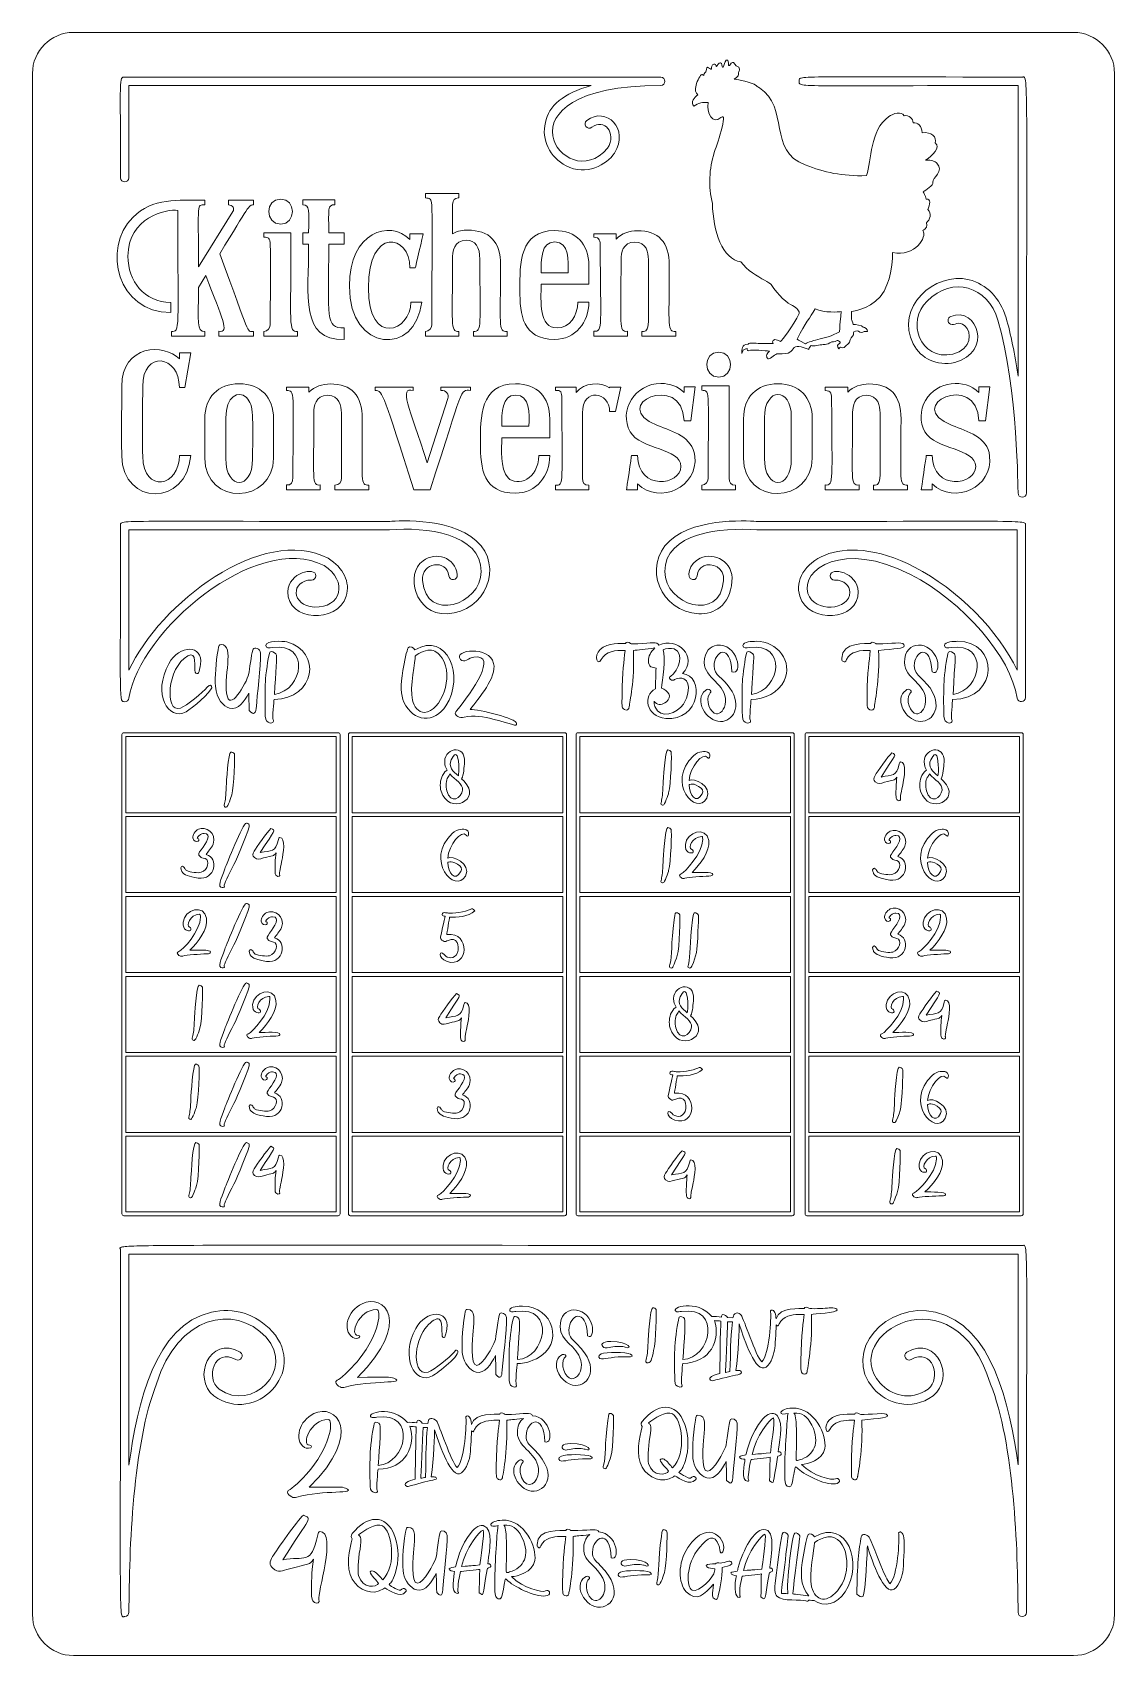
# Model space of a CAD drawing. Header units: inches. Extents: x 4.01 to 8.01, y -9.08 to -3.08.
import ezdxf

# ---------------------------------------------------------------- set-up
doc = ezdxf.new("R2010")
doc.units = ezdxf.units.IN
doc.header["$MEASUREMENT"] = 0
doc.layers.add('_U+0421_U+043B_U+043E_U+0439 1', color=7, linetype='Continuous')

msp = doc.modelspace()

# ---------------------------------------------------------------- linework, layer by layer
at = {"layer": '_U+0421_U+043B_U+043E_U+0439 1', "color": 7, "lineweight": 9, "true_color": 0xffffff}
for points in [[(4.3558, -5.9677), (5.1341, -5.9677), (5.1341, -5.686), (4.3558, -5.686), (4.3558, -5.9677)], [(5.1931, -5.9677), (5.9714, -5.9677), (5.9714, -5.686), (5.1931, -5.686), (5.1931, -5.9677)], [(6.0346, -5.9677), (6.813, -5.9677), (6.813, -5.686), (6.0346, -5.686), (6.0346, -5.9677)], [(6.8812, -5.9677), (7.6595, -5.9677), (7.6595, -5.686), (6.8812, -5.686), (6.8812, -5.9677)], [(4.3558, -6.2632), (5.1341, -6.2632), (5.1341, -5.9816), (4.3558, -5.9816), (4.3558, -6.2632)], [(5.1931, -6.2632), (5.9714, -6.2632), (5.9714, -5.9816), (5.1931, -5.9816), (5.1931, -6.2632)], [(6.0346, -6.2632), (6.813, -6.2632), (6.813, -5.9816), (6.0346, -5.9816), (6.0346, -6.2632)], [(6.8812, -6.2632), (7.6595, -6.2632), (7.6595, -5.9816), (6.8812, -5.9816), (6.8812, -6.2632)], [(4.3558, -6.5587), (5.1341, -6.5587), (5.1341, -6.2771), (4.3558, -6.2771), (4.3558, -6.5587)], [(5.1931, -6.5587), (5.9714, -6.5587), (5.9714, -6.2771), (5.1931, -6.2771), (5.1931, -6.5587)], [(6.0346, -6.5587), (6.813, -6.5587), (6.813, -6.2771), (6.0346, -6.2771), (6.0346, -6.5587)], [(6.8812, -6.5587), (7.6595, -6.5587), (7.6595, -6.2771), (6.8812, -6.2771), (6.8812, -6.5587)], [(4.3558, -6.8542), (5.1341, -6.8542), (5.1341, -6.5726), (4.3558, -6.5726), (4.3558, -6.8542)], [(5.1931, -6.8542), (5.9714, -6.8542), (5.9714, -6.5726), (5.1931, -6.5726), (5.1931, -6.8542)], [(6.0346, -6.8542), (6.813, -6.8542), (6.813, -6.5726), (6.0346, -6.5726), (6.0346, -6.8542)], [(6.8812, -6.8542), (7.6595, -6.8542), (7.6595, -6.5726), (6.8812, -6.5726), (6.8812, -6.8542)], [(4.3558, -7.1497), (5.1341, -7.1497), (5.1341, -6.8681), (4.3558, -6.8681), (4.3558, -7.1497)], [(5.1931, -7.1497), (5.9714, -7.1497), (5.9714, -6.8681), (5.1931, -6.8681), (5.1931, -7.1497)], [(6.0346, -7.1497), (6.813, -7.1497), (6.813, -6.8681), (6.0346, -6.8681), (6.0346, -7.1497)], [(6.8812, -7.1497), (7.6595, -7.1497), (7.6595, -6.8681), (6.8812, -6.8681), (6.8812, -7.1497)], [(4.3558, -7.4437), (5.1341, -7.4437), (5.1341, -7.1636), (4.3558, -7.1636), (4.3558, -7.4437)], [(5.1931, -7.4437), (5.9714, -7.4437), (5.9714, -7.1636), (5.1931, -7.1636), (5.1931, -7.4437)], [(6.0346, -7.4437), (6.813, -7.4437), (6.813, -7.1636), (6.0346, -7.1636), (6.0346, -7.4437)], [(6.8812, -7.4437), (7.6595, -7.4437), (7.6595, -7.1636), (6.8812, -7.1636), (6.8812, -7.4437)]]:
    msp.add_lwpolyline(points, dxfattribs=at)
at = {"layer": '_U+0421_U+043B_U+043E_U+0439 1', "color": 1, "lineweight": 9, "true_color": 0xff0000}
msp.add_open_spline([(4.0111, -3.2347), (4.0111, -3.2347), (4.0111, -8.9319), (4.0111, -8.9319), (4.0111, -9.0156), (4.0789, -9.0833), (4.1625, -9.0833), (4.1625, -9.0833), (7.8597, -9.0833), (7.8597, -9.0833), (7.9433, -9.0833), (8.0111, -9.0156), (8.0111, -8.9319), (8.0111, -8.9319), (8.0111, -3.2347), (8.0111, -3.2347), (8.0111, -3.1511), (7.9433, -3.0833), (7.8597, -3.0833), (7.8597, -3.0833), (4.1625, -3.0833), (4.1625, -3.0833), (4.0789, -3.0833), (4.0111, -3.1511), (4.0111, -3.2347)], degree=3, knots=[0, 0, 0, 0, 1, 1, 1, 2, 2, 2, 3, 3, 3, 4, 4, 4, 5, 5, 5, 6, 6, 6, 7, 7, 7, 8, 8, 8, 8], dxfattribs=at)
at = {"layer": '_U+0421_U+043B_U+043E_U+0439 1', "color": 7, "lineweight": 9, "true_color": 0xffffff}
for points, knots in [([(7.6543, -3.2795), (7.6543, -3.2795), (7.6543, -4.3543), (7.6543, -4.3543), (7.6425, -4.2714), (7.6277, -4.1987), (7.6102, -4.1378), (7.5882, -4.0655), (7.5371, -4.013), (7.4734, -3.9974), (7.3444, -3.9657), (7.1986, -4.1017), (7.267, -4.2345), (7.296, -4.2908), (7.3533, -4.3166), (7.4204, -4.3033), (7.5615, -4.2665), (7.5058, -4.0937), (7.4055, -4.133), (7.3927, -4.138), (7.3922, -4.1563), (7.405, -4.1619), (7.4189, -4.168), (7.4341, -4.1475), (7.4573, -4.1676), (7.4842, -4.1909), (7.4854, -4.254), (7.4134, -4.2729), (7.2894, -4.2973), (7.2414, -4.1494), (7.3182, -4.0769), (7.4125, -3.981), (7.5422, -4.0216), (7.5802, -4.1467), (7.6534, -4.402), (7.6543, -4.7819), (7.6543, -4.7857), (7.6543, -4.8063), (7.6855, -4.8063), (7.6855, -4.7857), (7.6855, -3.1726), (7.6931, -3.2482), (7.6699, -3.2482), (6.8081, -3.2482), (6.8455, -3.2412), (6.8455, -3.2639), (6.8455, -3.2868), (6.8114, -3.2795), (7.6543, -3.2795)], [0, 0, 0, 0, 1, 1, 1, 2, 2, 2, 3, 3, 3, 4, 4, 4, 5, 5, 5, 6, 6, 6, 7, 7, 7, 8, 8, 8, 9, 9, 9, 10, 10, 10, 11, 11, 11, 12, 12, 12, 13, 13, 13, 14, 14, 14, 15, 15, 15, 16, 16, 16, 16]), ([(6.4558, -3.3561), (6.4433, -3.3425), (6.4571, -3.322), (6.471, -3.3142), (6.462, -3.3076), (6.4596, -3.2954), (6.4641, -3.2785), (6.4687, -3.2613), (6.4814, -3.2389), (6.4854, -3.2389), (6.4854, -3.2389), (6.4874, -3.2387), (6.4932, -3.242), (6.4932, -3.2388), (6.4944, -3.2343), (6.5001, -3.2292), (6.504, -3.2255), (6.5004, -3.2119), (6.5065, -3.2119), (6.5112, -3.2119), (6.5207, -3.2224), (6.5212, -3.2187), (6.522, -3.2113), (6.5217, -3.2033), (6.5296, -3.2007), (6.5296, -3.2007), (6.5357, -3.1967), (6.5386, -3.2085), (6.5397, -3.2132), (6.5436, -3.2007), (6.5499, -3.1972), (6.5578, -3.1928), (6.5597, -3.2004), (6.5612, -3.2093), (6.5621, -3.2142), (6.5659, -3.2121), (6.5673, -3.205), (6.5688, -3.1973), (6.5722, -3.183), (6.5798, -3.1853), (6.5835, -3.1865), (6.5844, -3.1942), (6.5838, -3.2023), (6.5835, -3.2064), (6.5873, -3.2071), (6.5893, -3.2042), (6.5968, -3.1934), (6.601, -3.1889), (6.6073, -3.2009), (6.6136, -3.213), (6.6226, -3.2055), (6.6244, -3.2186), (6.625, -3.2232), (6.6237, -3.2288), (6.6205, -3.2316), (6.6238, -3.2382), (6.6195, -3.2501), (6.6054, -3.2554), (6.6211, -3.26), (6.6661, -3.2639), (6.6877, -3.2807), (6.6911, -3.2833), (6.6947, -3.2856), (6.6986, -3.2881), (6.8098, -3.36), (6.7286, -3.5213), (6.8672, -3.573), (6.9406, -3.6003), (7.0013, -3.6155), (7.0938, -3.6126), (7.1145, -3.5541), (7.1053, -3.4466), (7.1763, -3.3943), (7.1934, -3.3817), (7.2243, -3.3733), (7.2329, -3.3916), (7.2509, -3.3871), (7.2674, -3.4027), (7.2664, -3.4171), (7.2832, -3.4161), (7.299, -3.4274), (7.3005, -3.4542), (7.3341, -3.4499), (7.356, -3.4699), (7.3479, -3.4915), (7.3706, -3.5077), (7.3365, -3.5393), (7.3129, -3.5555), (7.3355, -3.5539), (7.3477, -3.5603), (7.354, -3.5665), (7.3832, -3.5948), (7.3358, -3.6219), (7.34, -3.6372), (7.3431, -3.6485), (7.313, -3.6667), (7.3034, -3.6722), (7.3059, -3.676), (7.3119, -3.686), (7.3145, -3.6991), (7.3337, -3.6974), (7.3292, -3.7202), (7.3208, -3.7378), (7.3372, -3.7516), (7.3293, -3.7762), (7.3154, -3.787), (7.3218, -3.7995), (7.3144, -3.8087), (7.3024, -3.8158), (7.32, -3.8387), (7.2743, -3.9147), (7.1906, -3.8965), (7.191, -3.9099), (7.1917, -3.9798), (7.1591, -4.0396), (7.1256, -4.1012), (7.051, -4.1133), (7.0393, -4.1148), (7.0393, -4.1148), (7.0387, -4.1445), (7.0387, -4.1445), (7.0395, -4.1464), (7.043, -4.1541), (7.0449, -4.1633), (7.053, -4.1624), (7.0781, -4.1655), (7.0821, -4.1729), (7.088, -4.1729), (7.0983, -4.1796), (7.0984, -4.189), (7.0984, -4.189), (7.086, -4.1885), (7.086, -4.1885), (7.0788, -4.1938), (7.0701, -4.1946), (7.0644, -4.1874), (7.0591, -4.1858), (7.0454, -4.188), (7.046, -4.1933), (7.0493, -4.2049), (7.0368, -4.2077), (7.034, -4.2194), (7.03, -4.2355), (7.0286, -4.2299), (7.0191, -4.2406), (7.0145, -4.2457), (7.0094, -4.2515), (6.9981, -4.2471), (6.9947, -4.2471), (6.9935, -4.2499), (6.9922, -4.2528), (6.984, -4.244), (6.9859, -4.2371), (6.9942, -4.2329), (6.9979, -4.231), (6.9972, -4.2293), (6.9969, -4.2287), (6.9951, -4.2248), (6.9872, -4.2218), (6.9857, -4.2223), (6.9738, -4.2305), (6.9699, -4.2239), (6.9592, -4.2303), (6.9493, -4.2362), (6.9444, -4.2371), (6.9341, -4.2372), (6.9218, -4.2372), (6.8993, -4.2452), (6.8894, -4.241), (6.8888, -4.2408), (6.8796, -4.2511), (6.8806, -4.2556), (6.8673, -4.2506), (6.8366, -4.2377), (6.8269, -4.248), (6.8139, -4.2619), (6.8165, -4.2732), (6.7663, -4.2712), (6.7594, -4.2703), (6.7389, -4.2899), (6.7319, -4.2899), (6.7287, -4.2899), (6.7262, -4.2859), (6.7253, -4.2828), (6.7241, -4.2785), (6.7241, -4.2703), (6.7356, -4.2613), (6.7218, -4.2601), (6.6684, -4.2544), (6.6597, -4.2591), (6.6545, -4.2615), (6.6521, -4.2574), (6.6525, -4.2515), (6.6474, -4.252), (6.6375, -4.258), (6.6367, -4.2599), (6.6367, -4.2599), (6.6335, -4.2702), (6.6335, -4.2702), (6.6333, -4.2563), (6.6318, -4.2355), (6.6568, -4.2355), (6.6628, -4.2293), (6.6797, -4.2321), (6.702, -4.233), (6.7173, -4.2337), (6.7344, -4.2344), (6.7489, -4.2326), (6.7432, -4.2255), (6.7507, -4.2144), (6.7657, -4.2207), (6.7682, -4.2218), (6.7744, -4.2256), (6.7769, -4.2252), (6.7805, -4.223), (6.823, -4.1691), (6.8454, -4.1221), (6.8477, -4.1179), (6.8379, -4.0992), (6.821, -4.0929), (6.8027, -4.0861), (6.7673, -4.0547), (6.7421, -4.0156), (6.7395, -4.0121), (6.7296, -4.0065), (6.7171, -3.9994), (6.6913, -3.9848), (6.6524, -3.9627), (6.6301, -3.9314), (6.5612, -3.9227), (6.5274, -3.8172), (6.5245, -3.7161), (6.5097, -3.6516), (6.5121, -3.5879), (6.5315, -3.5272), (6.5363, -3.5121), (6.5865, -3.3698), (6.5556, -3.3981), (6.5266, -3.4246), (6.5016, -3.3815), (6.5086, -3.3421), (6.4909, -3.3406), (6.4711, -3.3441), (6.4558, -3.3561)], [0, 0, 0, 0, 1, 1, 1, 2, 2, 2, 3, 3, 3, 4, 4, 4, 5, 5, 5, 6, 6, 6, 7, 7, 7, 8, 8, 8, 9, 9, 9, 10, 10, 10, 11, 11, 11, 12, 12, 12, 13, 13, 13, 14, 14, 14, 15, 15, 15, 16, 16, 16, 17, 17, 17, 18, 18, 18, 19, 19, 19, 20, 20, 20, 21, 21, 21, 22, 22, 22, 23, 23, 23, 24, 24, 24, 25, 25, 25, 26, 26, 26, 27, 27, 27, 28, 28, 28, 29, 29, 29, 30, 30, 30, 31, 31, 31, 32, 32, 32, 33, 33, 33, 34, 34, 34, 35, 35, 35, 36, 36, 36, 37, 37, 37, 38, 38, 38, 39, 39, 39, 40, 40, 40, 41, 41, 41, 42, 42, 42, 43, 43, 43, 44, 44, 44, 45, 45, 45, 46, 46, 46, 47, 47, 47, 48, 48, 48, 49, 49, 49, 50, 50, 50, 51, 51, 51, 52, 52, 52, 53, 53, 53, 54, 54, 54, 55, 55, 55, 56, 56, 56, 57, 57, 57, 58, 58, 58, 59, 59, 59, 60, 60, 60, 61, 61, 61, 62, 62, 62, 63, 63, 63, 64, 64, 64, 65, 65, 65, 66, 66, 66, 67, 67, 67, 68, 68, 68, 69, 69, 69, 70, 70, 70, 71, 71, 71, 72, 72, 72, 73, 73, 73, 74, 74, 74, 75, 75, 75, 76, 76, 76, 77, 77, 77, 78, 78, 78, 79, 79, 79, 80, 80, 80, 81, 81, 81, 81]), ([(4.3679, -3.6204), (4.3679, -3.6204), (4.3679, -3.2795), (4.3679, -3.2795), (4.3679, -3.2795), (6.0762, -3.2795), (6.0762, -3.2795), (5.9747, -3.3083), (5.9179, -3.3543), (5.9073, -3.4162), (5.8913, -3.4783), (5.9236, -3.5458), (5.9841, -3.5766), (6.0571, -3.6138), (6.1349, -3.5731), (6.1626, -3.5291), (6.2183, -3.44), (6.1328, -3.3546), (6.0601, -3.4088), (6.0436, -3.4211), (6.0622, -3.4462), (6.0788, -3.4338), (6.1239, -3.4002), (6.1725, -3.4532), (6.1367, -3.5116), (5.9823, -3.6968), (5.6864, -3.2795), (6.3333, -3.2795), (6.3538, -3.2795), (6.3541, -3.2486), (6.3336, -3.2483), (6.3336, -3.2483), (4.3531, -3.2483), (4.3523, -3.2483), (4.3301, -3.2483), (4.3367, -3.2455), (4.3367, -3.6204), (4.3367, -3.641), (4.3679, -3.641), (4.3679, -3.6204)], [0, 0, 0, 0, 1, 1, 1, 2, 2, 2, 3, 3, 3, 4, 4, 4, 5, 5, 5, 6, 6, 6, 7, 7, 7, 8, 8, 8, 9, 9, 9, 10, 10, 10, 11, 11, 11, 12, 12, 12, 13, 13, 13, 13]), ([(5.4639, -4.1887), (5.4639, -4.1887), (5.4639, -4.2059), (5.4639, -4.2059), (5.4639, -4.2059), (5.5876, -4.2059), (5.5876, -4.2059), (5.5876, -4.2059), (5.5876, -4.1886), (5.5876, -4.1886), (5.5541, -4.1909), (5.564, -4.1591), (5.564, -3.924), (5.564, -3.8929), (5.5693, -3.8516), (5.615, -3.8516), (5.6486, -3.8516), (5.6649, -3.8747), (5.6649, -3.9224), (5.6649, -4.1637), (5.6742, -4.1909), (5.6413, -4.1886), (5.6413, -4.1886), (5.6413, -4.2059), (5.6413, -4.2059), (5.6413, -4.2059), (5.7662, -4.2059), (5.7662, -4.2059), (5.7662, -4.2059), (5.7662, -4.1885), (5.7662, -4.1885), (5.7312, -4.192), (5.7414, -4.1614), (5.7414, -3.9427), (5.7414, -3.8561), (5.7013, -3.8141), (5.6189, -3.8141), (5.603, -3.8141), (5.5842, -3.8157), (5.564, -3.8275), (5.564, -3.7147), (5.5578, -3.6966), (5.5851, -3.6951), (5.5859, -3.6951), (5.5876, -3.695), (5.5876, -3.6933), (5.5876, -3.6933), (5.5876, -3.6789), (5.5876, -3.6789), (5.5876, -3.6789), (5.4639, -3.6789), (5.4639, -3.6789), (5.4639, -3.6789), (5.4639, -3.6947), (5.4639, -3.6947), (5.4964, -3.702), (5.4875, -3.6529), (5.4875, -4.163), (5.4875, -4.1739), (5.4772, -4.1887), (5.4639, -4.1887)], [0, 0, 0, 0, 1, 1, 1, 2, 2, 2, 3, 3, 3, 4, 4, 4, 5, 5, 5, 6, 6, 6, 7, 7, 7, 8, 8, 8, 9, 9, 9, 10, 10, 10, 11, 11, 11, 12, 12, 12, 13, 13, 13, 14, 14, 14, 15, 15, 15, 16, 16, 16, 17, 17, 17, 18, 18, 18, 19, 19, 19, 20, 20, 20, 20]), ([(4.5221, -4.1186), (4.5221, -4.1186), (4.5221, -4.081), (4.5221, -4.081), (4.4235, -4.081), (4.3641, -4.0023), (4.3641, -3.9108), (4.3641, -3.7676), (4.5067, -3.7348), (4.5485, -3.7409), (4.5485, -4.1917), (4.5573, -4.1887), (4.5249, -4.1887), (4.5249, -4.1887), (4.5249, -4.2059), (4.5249, -4.2059), (4.5249, -4.2059), (4.6487, -4.2059), (4.6487, -4.2059), (4.6487, -4.2059), (4.6487, -4.1887), (4.6487, -4.1887), (4.6169, -4.1887), (4.625, -4.1571), (4.625, -4.0261), (4.625, -4.0261), (4.6526, -3.9818), (4.6526, -3.9818), (4.7122, -4.1444), (4.7421, -4.1937), (4.6996, -4.1879), (4.6996, -4.1879), (4.6996, -4.2059), (4.6996, -4.2059), (4.6996, -4.2059), (4.8277, -4.2059), (4.8277, -4.2059), (4.8277, -4.2059), (4.8277, -4.1887), (4.8277, -4.1887), (4.8031, -4.1887), (4.8178, -4.2107), (4.7032, -3.9011), (4.8123, -3.724), (4.8102, -3.7209), (4.8277, -3.7209), (4.8277, -3.7209), (4.8277, -3.7036), (4.8277, -3.7036), (4.8277, -3.7036), (4.7353, -3.7036), (4.7353, -3.7036), (4.7353, -3.7036), (4.7353, -3.7209), (4.7353, -3.7209), (4.7521, -3.7202), (4.7587, -3.7343), (4.752, -3.7451), (4.752, -3.7451), (4.625, -3.9503), (4.625, -3.9503), (4.625, -3.7069), (4.617, -3.7209), (4.6487, -3.7209), (4.6487, -3.7209), (4.6487, -3.7036), (4.6487, -3.7036), (4.5491, -3.7036), (4.4558, -3.6933), (4.3825, -3.7669), (4.2659, -3.884), (4.3268, -4.1186), (4.5221, -4.1186)], [0, 0, 0, 0, 1, 1, 1, 2, 2, 2, 3, 3, 3, 4, 4, 4, 5, 5, 5, 6, 6, 6, 7, 7, 7, 8, 8, 8, 9, 9, 9, 10, 10, 10, 11, 11, 11, 12, 12, 12, 13, 13, 13, 14, 14, 14, 15, 15, 15, 16, 16, 16, 17, 17, 17, 18, 18, 18, 19, 19, 19, 20, 20, 20, 21, 21, 21, 22, 22, 22, 23, 23, 23, 24, 24, 24, 24]), ([(4.9288, -3.6993), (4.8701, -3.6993), (4.8709, -3.7917), (4.9288, -3.7917), (4.9863, -3.7917), (4.9863, -3.6993), (4.9288, -3.6993)], [0, 0, 0, 0, 1, 1, 1, 2, 2, 2, 2]), ([(5.0101, -3.8239), (5.0101, -3.8239), (5.0101, -3.8659), (5.0101, -3.8659), (5.0101, -3.8659), (5.032, -3.8659), (5.032, -3.8659), (5.032, -4.06), (5.0001, -4.2212), (5.1629, -4.2179), (5.1629, -4.2179), (5.1629, -4.1755), (5.1629, -4.1755), (5.0926, -4.1755), (5.1064, -4.1401), (5.1064, -3.8659), (5.1064, -3.8659), (5.1629, -3.8659), (5.1629, -3.8659), (5.1629, -3.8659), (5.1629, -3.8239), (5.1629, -3.8239), (5.1629, -3.8239), (5.1064, -3.8239), (5.1064, -3.8239), (5.1064, -3.7375), (5.1007, -3.7179), (5.1289, -3.7211), (5.1289, -3.7211), (5.1289, -3.7025), (5.1289, -3.7025), (5.1289, -3.7025), (5.0101, -3.7025), (5.0101, -3.7025), (5.0101, -3.7025), (5.0101, -3.7209), (5.0101, -3.7209), (5.0376, -3.7209), (5.032, -3.7412), (5.032, -3.8239), (5.032, -3.8239), (5.0101, -3.8239), (5.0101, -3.8239)], [0, 0, 0, 0, 1, 1, 1, 2, 2, 2, 3, 3, 3, 4, 4, 4, 5, 5, 5, 6, 6, 6, 7, 7, 7, 8, 8, 8, 9, 9, 9, 10, 10, 10, 11, 11, 11, 12, 12, 12, 13, 13, 13, 14, 14, 14, 14]), ([(5.4061, -3.9538), (5.4061, -3.9538), (5.4263, -3.9538), (5.4263, -3.9538), (5.4271, -3.9504), (5.4549, -3.8311), (5.4557, -3.8278), (5.4557, -3.8278), (5.4061, -3.8278), (5.4061, -3.8278), (5.4061, -3.8278), (5.4061, -3.8483), (5.4061, -3.8483), (5.3314, -3.774), (5.1825, -3.8198), (5.1825, -4.0218), (5.1825, -4.2682), (5.4294, -4.2796), (5.4499, -4.0799), (5.4499, -4.0799), (5.41, -4.0799), (5.41, -4.0799), (5.41, -4.1874), (5.2529, -4.2492), (5.2529, -4.0269), (5.2529, -3.8007), (5.4061, -3.8275), (5.4061, -3.9538)], [0, 0, 0, 0, 1, 1, 1, 2, 2, 2, 3, 3, 3, 4, 4, 4, 5, 5, 5, 6, 6, 6, 7, 7, 7, 8, 8, 8, 9, 9, 9, 9]), ([(4.8667, -4.1887), (4.8667, -4.1887), (4.8667, -4.2059), (4.8667, -4.2059), (4.8667, -4.2059), (4.9904, -4.2059), (4.9904, -4.2059), (4.9904, -4.2059), (4.9904, -4.1886), (4.9904, -4.1886), (4.9567, -4.1909), (4.9668, -4.1688), (4.9668, -3.8239), (4.9668, -3.8239), (4.8667, -3.8239), (4.8667, -3.8239), (4.8667, -3.8239), (4.8667, -3.8397), (4.8667, -3.8397), (4.8982, -3.8468), (4.8903, -3.8116), (4.8903, -4.163), (4.8903, -4.1739), (4.88, -4.1887), (4.8667, -4.1887)], [0, 0, 0, 0, 1, 1, 1, 2, 2, 2, 3, 3, 3, 4, 4, 4, 5, 5, 5, 6, 6, 6, 7, 7, 7, 8, 8, 8, 8]), ([(5.8915, -4.0142), (5.8911, -4.077), (5.8817, -4.1755), (5.9504, -4.1755), (5.9956, -4.1755), (6.027, -4.1316), (6.027, -4.0799), (6.027, -4.0799), (6.0678, -4.0799), (6.0678, -4.0799), (6.0678, -4.154), (6.0187, -4.218), (5.9414, -4.218), (5.8227, -4.218), (5.8127, -4.1273), (5.8127, -4.0344), (5.8127, -3.939), (5.8112, -3.8157), (5.9414, -3.8157), (6.0205, -3.8157), (6.0678, -3.864), (6.0678, -3.9449), (6.0678, -3.9449), (6.0678, -4.0142), (6.0678, -4.0142), (6.0678, -4.0142), (5.8915, -4.0142), (5.8915, -4.0142)], [0, 0, 0, 0, 1, 1, 1, 2, 2, 2, 3, 3, 3, 4, 4, 4, 5, 5, 5, 6, 6, 6, 7, 7, 7, 8, 8, 8, 9, 9, 9, 9]), ([(6.2463, -3.8163), (6.2208, -3.8163), (6.1878, -3.8259), (6.1689, -3.8472), (6.1689, -3.8472), (6.1689, -3.8278), (6.1689, -3.8278), (6.1689, -3.8278), (6.0863, -3.8278), (6.0863, -3.8278), (6.0863, -3.8278), (6.0863, -3.8406), (6.0863, -3.8406), (6.1082, -3.8406), (6.11, -3.8538), (6.11, -3.8757), (6.11, -4.163), (6.1213, -4.1911), (6.0863, -4.188), (6.0863, -4.188), (6.0863, -4.2059), (6.0863, -4.2059), (6.0863, -4.2059), (6.2107, -4.2059), (6.2107, -4.2059), (6.2107, -4.2059), (6.2107, -4.188), (6.2107, -4.188), (6.1769, -4.191), (6.187, -4.1667), (6.187, -3.9202), (6.187, -3.9015), (6.192, -3.8582), (6.238, -3.8582), (6.2815, -3.8582), (6.2879, -3.8984), (6.2879, -3.9224), (6.2879, -4.178), (6.2959, -4.1887), (6.2643, -4.1887), (6.2643, -4.1887), (6.2643, -4.2059), (6.2643, -4.2059), (6.2643, -4.2059), (6.3892, -4.2059), (6.3892, -4.2059), (6.3892, -4.2059), (6.3892, -4.1887), (6.3892, -4.1887), (6.3567, -4.1887), (6.365, -4.1789), (6.365, -3.9449), (6.365, -3.8583), (6.3262, -3.8163), (6.2463, -3.8163)], [0, 0, 0, 0, 1, 1, 1, 2, 2, 2, 3, 3, 3, 4, 4, 4, 5, 5, 5, 6, 6, 6, 7, 7, 7, 8, 8, 8, 9, 9, 9, 10, 10, 10, 11, 11, 11, 12, 12, 12, 13, 13, 13, 14, 14, 14, 15, 15, 15, 16, 16, 16, 17, 17, 17, 18, 18, 18, 18]), ([(5.8915, -3.9717), (5.8915, -3.9717), (5.9913, -3.9717), (5.9913, -3.9717), (5.9914, -3.9289), (5.9974, -3.8576), (5.9419, -3.8576), (5.8903, -3.8576), (5.8913, -3.9245), (5.8915, -3.9717)], [0, 0, 0, 0, 1, 1, 1, 2, 2, 2, 3, 3, 3, 3]), ([(6.8378, -4.2169), (6.8392, -4.2193), (6.8666, -4.2331), (6.8692, -4.2346), (6.8731, -4.2311), (6.8803, -4.226), (6.8907, -4.2257), (6.8934, -4.2234), (6.9007, -4.2216), (6.9144, -4.2183), (6.9359, -4.2132), (6.9683, -4.2054), (6.9944, -4.1898), (6.9962, -4.1542), (7, -4.1237), (7.0011, -4.1154), (6.9899, -4.1167), (6.9405, -4.1211), (6.9046, -4.1047), (6.8852, -4.1407), (6.8681, -4.154), (6.8378, -4.2169)], [0, 0, 0, 0, 1, 1, 1, 2, 2, 2, 3, 3, 3, 4, 4, 4, 5, 5, 5, 6, 6, 6, 7, 7, 7, 7]), ([(4.5543, -4.3959), (4.5543, -4.3959), (4.5741, -4.3959), (4.5741, -4.3959), (4.5741, -4.3959), (4.5962, -4.2682), (4.5962, -4.2682), (4.5962, -4.2682), (4.5543, -4.2682), (4.5543, -4.2682), (4.5543, -4.2682), (4.5543, -4.2898), (4.5543, -4.2898), (4.4988, -4.2334), (4.3411, -4.2348), (4.3411, -4.3919), (4.3411, -4.477), (4.34, -4.5639), (4.3411, -4.6493), (4.3444, -4.8342), (4.5828, -4.8373), (4.596, -4.647), (4.596, -4.647), (4.5543, -4.647), (4.5543, -4.647), (4.5543, -4.7614), (4.4221, -4.7917), (4.4186, -4.6498), (4.4164, -4.565), (4.4186, -4.4766), (4.4186, -4.3919), (4.4186, -4.2558), (4.5543, -4.2755), (4.5543, -4.3959)], [0, 0, 0, 0, 1, 1, 1, 2, 2, 2, 3, 3, 3, 4, 4, 4, 5, 5, 5, 6, 6, 6, 7, 7, 7, 8, 8, 8, 9, 9, 9, 10, 10, 10, 11, 11, 11, 11]), ([(6.548, -4.2648), (6.489, -4.2648), (6.4898, -4.3578), (6.548, -4.3578), (6.6057, -4.3578), (6.6058, -4.2648), (6.548, -4.2648)], [0, 0, 0, 0, 1, 1, 1, 2, 2, 2, 2]), ([(6.0682, -4.7567), (6.0511, -4.7584), (6.0439, -4.7471), (6.0439, -4.7311), (6.0439, -4.7311), (6.0439, -4.4903), (6.0439, -4.4903), (6.0439, -4.3951), (6.1448, -4.4106), (6.1448, -4.4848), (6.1448, -4.4848), (6.1667, -4.4848), (6.1667, -4.4848), (6.1667, -4.4848), (6.1862, -4.3941), (6.1862, -4.3941), (6.1862, -4.3941), (6.1448, -4.3941), (6.1448, -4.3941), (6.1448, -4.3941), (6.1448, -4.3974), (6.1448, -4.3974), (6.1108, -4.3739), (6.0516, -4.3766), (6.0207, -4.414), (6.0207, -4.414), (6.0207, -4.3941), (6.0207, -4.3941), (6.0207, -4.3941), (5.9443, -4.3941), (5.9443, -4.3941), (5.9443, -4.3941), (5.9443, -4.4072), (5.9443, -4.4072), (5.9652, -4.404), (5.9681, -4.414), (5.9681, -4.4355), (5.968, -4.7435), (5.9771, -4.7617), (5.9443, -4.7566), (5.9443, -4.7566), (5.9443, -4.7742), (5.9443, -4.7742), (5.9443, -4.7742), (6.0682, -4.7742), (6.0682, -4.7742), (6.0682, -4.7742), (6.0682, -4.7567), (6.0682, -4.7567)], [0, 0, 0, 0, 1, 1, 1, 2, 2, 2, 3, 3, 3, 4, 4, 4, 5, 5, 5, 6, 6, 6, 7, 7, 7, 8, 8, 8, 9, 9, 9, 10, 10, 10, 11, 11, 11, 12, 12, 12, 13, 13, 13, 14, 14, 14, 15, 15, 15, 16, 16, 16, 16]), ([(6.2206, -4.5596), (6.2206, -4.5596), (6.2207, -4.5596), (6.2207, -4.5596), (6.2585, -4.627), (6.4082, -4.618), (6.4082, -4.688), (6.4082, -4.7576), (6.2503, -4.7795), (6.2476, -4.647), (6.2476, -4.647), (6.2256, -4.647), (6.2256, -4.647), (6.2252, -4.6503), (6.2074, -4.7705), (6.2069, -4.7737), (6.2069, -4.7737), (6.2477, -4.7737), (6.2477, -4.7737), (6.2477, -4.7737), (6.2477, -4.7522), (6.2477, -4.7522), (6.3311, -4.8295), (6.4727, -4.7655), (6.4597, -4.6491), (6.4518, -4.5788), (6.378, -4.5583), (6.3217, -4.5361), (6.1313, -4.4621), (6.4139, -4.3335), (6.4199, -4.5196), (6.4199, -4.5196), (6.4452, -4.5196), (6.4452, -4.5196), (6.4452, -4.5196), (6.4611, -4.3935), (6.4611, -4.3935), (6.4611, -4.3935), (6.4198, -4.3935), (6.4198, -4.3935), (6.4198, -4.3935), (6.4198, -4.4142), (6.4198, -4.4142), (6.3976, -4.392), (6.3689, -4.3808), (6.3343, -4.3808), (6.2379, -4.3808), (6.1769, -4.4809), (6.2206, -4.5596)], [0, 0, 0, 0, 1, 1, 1, 2, 2, 2, 3, 3, 3, 4, 4, 4, 5, 5, 5, 6, 6, 6, 7, 7, 7, 8, 8, 8, 9, 9, 9, 10, 10, 10, 11, 11, 11, 12, 12, 12, 13, 13, 13, 14, 14, 14, 15, 15, 15, 16, 16, 16, 16]), ([(6.4855, -4.7569), (6.4855, -4.7569), (6.4855, -4.7742), (6.4855, -4.7742), (6.4855, -4.7742), (6.6099, -4.7742), (6.6099, -4.7742), (6.6099, -4.7742), (6.6099, -4.7568), (6.6099, -4.7568), (6.5939, -4.7579), (6.5862, -4.7463), (6.5862, -4.7311), (6.5862, -4.7311), (6.5862, -4.3902), (6.5862, -4.3902), (6.5862, -4.3902), (6.4855, -4.3902), (6.4855, -4.3902), (6.4855, -4.3902), (6.4855, -4.406), (6.4855, -4.406), (6.5161, -4.4129), (6.5093, -4.3779), (6.5093, -4.7311), (6.5093, -4.7421), (6.4988, -4.7569), (6.4855, -4.7569)], [0, 0, 0, 0, 1, 1, 1, 2, 2, 2, 3, 3, 3, 4, 4, 4, 5, 5, 5, 6, 6, 6, 7, 7, 7, 8, 8, 8, 9, 9, 9, 9]), ([(7.5094, -4.5196), (7.5094, -4.5196), (7.5347, -4.5196), (7.5347, -4.5196), (7.5347, -4.5196), (7.5506, -4.3935), (7.5506, -4.3935), (7.5506, -4.3935), (7.5094, -4.3935), (7.5094, -4.3935), (7.5094, -4.3935), (7.5094, -4.4142), (7.5094, -4.4142), (7.4572, -4.3621), (7.3562, -4.3697), (7.3125, -4.444), (7.2911, -4.4804), (7.2902, -4.5236), (7.3102, -4.5596), (7.3481, -4.627), (7.4978, -4.618), (7.4978, -4.688), (7.4978, -4.7576), (7.3398, -4.7795), (7.3372, -4.647), (7.3372, -4.647), (7.3152, -4.647), (7.3152, -4.647), (7.3147, -4.6503), (7.2969, -4.7705), (7.2965, -4.7737), (7.2965, -4.7737), (7.3372, -4.7737), (7.3372, -4.7737), (7.3372, -4.7737), (7.3372, -4.7522), (7.3372, -4.7522), (7.4206, -4.8295), (7.5622, -4.7657), (7.5493, -4.6491), (7.5414, -4.5788), (7.4676, -4.5583), (7.4112, -4.5361), (7.2222, -4.4627), (7.5034, -4.3324), (7.5094, -4.5196)], [0, 0, 0, 0, 1, 1, 1, 2, 2, 2, 3, 3, 3, 4, 4, 4, 5, 5, 5, 6, 6, 6, 7, 7, 7, 8, 8, 8, 9, 9, 9, 10, 10, 10, 11, 11, 11, 12, 12, 12, 13, 13, 13, 14, 14, 14, 15, 15, 15, 15]), ([(4.7753, -4.3819), (4.8537, -4.3819), (4.9024, -4.4317), (4.9024, -4.5118), (4.9024, -4.5118), (4.9024, -4.6565), (4.9024, -4.6565), (4.9024, -4.8272), (4.6482, -4.8352), (4.6482, -4.6565), (4.6482, -4.6565), (4.6482, -4.5118), (4.6482, -4.5118), (4.6482, -4.4317), (4.6969, -4.3819), (4.7753, -4.3819)], [0, 0, 0, 0, 1, 1, 1, 2, 2, 2, 3, 3, 3, 4, 4, 4, 5, 5, 5, 5]), ([(4.7257, -4.5079), (4.7257, -4.5079), (4.7257, -4.6576), (4.7257, -4.6576), (4.7257, -4.719), (4.7514, -4.747), (4.7753, -4.747), (4.7992, -4.747), (4.8249, -4.7195), (4.8249, -4.6593), (4.8249, -4.5044), (4.8315, -4.4617), (4.802, -4.4328), (4.7728, -4.4043), (4.7257, -4.4288), (4.7257, -4.5079)], [0, 0, 0, 0, 1, 1, 1, 2, 2, 2, 3, 3, 3, 4, 4, 4, 5, 5, 5, 5]), ([(4.9503, -4.4069), (4.9827, -4.4069), (4.974, -4.408), (4.974, -4.7288), (4.974, -4.7464), (4.9679, -4.7578), (4.9503, -4.7562), (4.9503, -4.7562), (4.9503, -4.7742), (4.9503, -4.7742), (4.9503, -4.7742), (5.0752, -4.7742), (5.0752, -4.7742), (5.0752, -4.7742), (5.0752, -4.7562), (5.0752, -4.7562), (5.0417, -4.7592), (5.0515, -4.7358), (5.0515, -4.4869), (5.0515, -4.4682), (5.0565, -4.4246), (5.1028, -4.4246), (5.1464, -4.4246), (5.153, -4.465), (5.153, -4.4891), (5.153, -4.4891), (5.153, -4.7299), (5.153, -4.7299), (5.153, -4.7459), (5.1461, -4.7569), (5.1292, -4.7569), (5.1292, -4.7569), (5.1292, -4.7742), (5.1292, -4.7742), (5.1292, -4.7742), (5.2547, -4.7742), (5.2547, -4.7742), (5.2547, -4.7742), (5.2547, -4.7569), (5.2547, -4.7569), (5.2221, -4.7569), (5.2304, -4.7471), (5.2304, -4.5118), (5.2304, -4.4248), (5.1914, -4.3825), (5.1111, -4.3825), (5.0854, -4.3825), (5.0522, -4.3921), (5.0333, -4.4136), (5.0333, -4.4136), (5.0333, -4.3941), (5.0333, -4.3941), (5.0333, -4.3941), (4.9503, -4.3941), (4.9503, -4.3941), (4.9503, -4.3941), (4.9503, -4.4069), (4.9503, -4.4069)], [0, 0, 0, 0, 1, 1, 1, 2, 2, 2, 3, 3, 3, 4, 4, 4, 5, 5, 5, 6, 6, 6, 7, 7, 7, 8, 8, 8, 9, 9, 9, 10, 10, 10, 11, 11, 11, 12, 12, 12, 13, 13, 13, 14, 14, 14, 15, 15, 15, 16, 16, 16, 17, 17, 17, 18, 18, 18, 19, 19, 19, 19]), ([(5.4187, -4.4075), (5.4187, -4.4075), (5.4187, -4.3941), (5.4187, -4.3941), (5.4187, -4.3941), (5.2783, -4.3941), (5.2783, -4.3941), (5.2783, -4.3941), (5.2783, -4.4064), (5.2783, -4.4064), (5.3075, -4.4064), (5.3096, -4.4287), (5.4207, -4.7737), (5.4207, -4.7737), (5.4812, -4.7737), (5.4812, -4.7737), (5.6044, -4.394), (5.5911, -4.4027), (5.6302, -4.4066), (5.6302, -4.4066), (5.6302, -4.3941), (5.6302, -4.3941), (5.6302, -4.3941), (5.5207, -4.3941), (5.5207, -4.3941), (5.5207, -4.3941), (5.5207, -4.4065), (5.5207, -4.4065), (5.5418, -4.4047), (5.5515, -4.4222), (5.5468, -4.4367), (5.5468, -4.4367), (5.4705, -4.6741), (5.4705, -4.6741), (5.4013, -4.4625), (5.3658, -4.3932), (5.4187, -4.4075)], [0, 0, 0, 0, 1, 1, 1, 2, 2, 2, 3, 3, 3, 4, 4, 4, 5, 5, 5, 6, 6, 6, 7, 7, 7, 8, 8, 8, 9, 9, 9, 10, 10, 10, 11, 11, 11, 12, 12, 12, 12]), ([(5.7964, -4.3819), (5.876, -4.3819), (5.9235, -4.4305), (5.9235, -4.5118), (5.9235, -4.5118), (5.9235, -4.5815), (5.9235, -4.5815), (5.9235, -4.5815), (5.7462, -4.5815), (5.7462, -4.5815), (5.746, -4.6191), (5.7383, -4.6976), (5.7693, -4.7296), (5.8031, -4.7645), (5.8825, -4.7354), (5.8825, -4.6476), (5.8825, -4.6476), (5.9235, -4.6476), (5.9235, -4.6476), (5.9235, -4.7219), (5.8743, -4.7864), (5.7964, -4.7864), (5.6771, -4.7864), (5.6671, -4.6952), (5.6671, -4.6018), (5.6671, -4.508), (5.6647, -4.3819), (5.7964, -4.3819)], [0, 0, 0, 0, 1, 1, 1, 2, 2, 2, 3, 3, 3, 4, 4, 4, 5, 5, 5, 6, 6, 6, 7, 7, 7, 8, 8, 8, 9, 9, 9, 9]), ([(5.7969, -4.4241), (5.7453, -4.4241), (5.746, -4.4903), (5.7462, -4.5388), (5.7462, -4.5388), (5.8466, -4.5388), (5.8466, -4.5388), (5.8468, -4.4925), (5.8517, -4.4241), (5.7969, -4.4241)], [0, 0, 0, 0, 1, 1, 1, 2, 2, 2, 3, 3, 3, 3]), ([(6.6396, -4.6565), (6.6396, -4.6565), (6.6396, -4.5118), (6.6396, -4.5118), (6.6396, -4.4317), (6.6883, -4.3819), (6.7667, -4.3819), (6.8451, -4.3819), (6.8938, -4.4317), (6.8938, -4.5118), (6.8938, -4.5118), (6.8938, -4.6565), (6.8938, -4.6565), (6.8938, -4.8272), (6.6396, -4.8352), (6.6396, -4.6565)], [0, 0, 0, 0, 1, 1, 1, 2, 2, 2, 3, 3, 3, 4, 4, 4, 5, 5, 5, 5]), ([(6.8163, -4.6593), (6.8163, -4.6593), (6.8163, -4.5046), (6.8163, -4.5046), (6.8163, -4.3927), (6.7171, -4.3932), (6.7171, -4.5079), (6.7171, -4.5079), (6.7171, -4.6576), (6.7171, -4.6576), (6.7171, -4.777), (6.8163, -4.776), (6.8163, -4.6593)], [0, 0, 0, 0, 1, 1, 1, 2, 2, 2, 3, 3, 3, 4, 4, 4, 4]), ([(6.9417, -4.7562), (6.9417, -4.7562), (6.9417, -4.7742), (6.9417, -4.7742), (6.9417, -4.7742), (7.0666, -4.7742), (7.0666, -4.7742), (7.0666, -4.7742), (7.0666, -4.7562), (7.0666, -4.7562), (7.0327, -4.7593), (7.0429, -4.7346), (7.0429, -4.4869), (7.0429, -4.4682), (7.0479, -4.4246), (7.0942, -4.4246), (7.1378, -4.4246), (7.1443, -4.465), (7.1443, -4.4891), (7.1443, -4.7463), (7.1523, -4.7569), (7.1206, -4.7569), (7.1206, -4.7569), (7.1206, -4.7742), (7.1206, -4.7742), (7.1206, -4.7742), (7.2461, -4.7742), (7.2461, -4.7742), (7.2461, -4.7742), (7.2461, -4.7569), (7.2461, -4.7569), (7.2135, -4.7569), (7.2218, -4.7471), (7.2218, -4.5118), (7.2218, -4.4248), (7.1828, -4.3825), (7.1025, -4.3825), (7.0768, -4.3825), (7.0436, -4.3921), (7.0247, -4.4136), (7.0247, -4.4136), (7.0247, -4.3941), (7.0247, -4.3941), (7.0247, -4.3941), (6.9417, -4.3941), (6.9417, -4.3941), (6.9417, -4.3941), (6.9417, -4.4069), (6.9417, -4.4069), (6.9636, -4.4069), (6.9654, -4.4202), (6.9654, -4.4422), (6.9654, -4.7375), (6.9755, -4.7592), (6.9417, -4.7562)], [0, 0, 0, 0, 1, 1, 1, 2, 2, 2, 3, 3, 3, 4, 4, 4, 5, 5, 5, 6, 6, 6, 7, 7, 7, 8, 8, 8, 9, 9, 9, 10, 10, 10, 11, 11, 11, 12, 12, 12, 13, 13, 13, 14, 14, 14, 15, 15, 15, 16, 16, 16, 17, 17, 17, 18, 18, 18, 18]), ([(5.3313, -4.9222), (5.4649, -4.9107), (5.6701, -4.9348), (5.6701, -5.0764), (5.6701, -5.199), (5.4653, -5.2662), (5.4531, -5.1096), (5.4464, -5.0412), (5.5444, -5.0293), (5.5504, -5.0918), (5.5524, -5.1123), (5.5835, -5.1094), (5.5815, -5.0888), (5.575, -5.0208), (5.5012, -5.0029), (5.4548, -5.036), (5.3887, -5.0833), (5.4224, -5.2371), (5.5441, -5.2322), (5.6849, -5.2266), (5.7559, -5.0571), (5.6519, -4.9622), (5.5508, -4.87), (5.3319, -4.8908), (5.3299, -4.8911), (4.2856, -4.8911), (4.3367, -4.8838), (4.3367, -4.9067), (4.3367, -5.5823), (4.3303, -5.5557), (4.3512, -5.5573), (4.3599, -5.5577), (4.3667, -5.5515), (4.3678, -5.5439), (4.4039, -5.2984), (4.8382, -4.9261), (5.089, -5.0541), (5.1795, -5.1105), (5.1528, -5.2122), (5.0526, -5.2074), (4.9669, -5.2033), (4.9645, -5.1075), (5.0432, -5.1075), (5.0518, -5.1075), (5.0588, -5.1005), (5.0588, -5.0918), (5.0588, -5.0573), (4.9568, -5.0779), (4.955, -5.1513), (4.9525, -5.2577), (5.1381, -5.2729), (5.1711, -5.1666), (5.1866, -5.1166), (5.1605, -5.0618), (5.1043, -5.027), (4.8595, -4.9017), (4.4818, -5.1937), (4.3679, -5.4405), (4.3679, -5.4405), (4.3679, -4.9223), (4.3679, -4.9223), (4.3682, -4.9223), (5.331, -4.9223), (5.3313, -4.9222)], [0, 0, 0, 0, 1, 1, 1, 2, 2, 2, 3, 3, 3, 4, 4, 4, 5, 5, 5, 6, 6, 6, 7, 7, 7, 8, 8, 8, 9, 9, 9, 10, 10, 10, 11, 11, 11, 12, 12, 12, 13, 13, 13, 14, 14, 14, 15, 15, 15, 16, 16, 16, 17, 17, 17, 18, 18, 18, 19, 19, 19, 20, 20, 20, 21, 21, 21, 21]), ([(7.6821, -5.5417), (7.6821, -5.5417), (7.6821, -4.9067), (7.6821, -4.9067), (7.6821, -4.884), (7.7348, -4.8911), (6.6903, -4.8911), (6.6812, -4.8903), (6.4664, -4.8715), (6.3668, -4.9622), (6.2628, -5.0571), (6.3339, -5.2266), (6.4746, -5.2322), (6.5292, -5.2343), (6.5896, -5.204), (6.5968, -5.1126), (6.604, -5.0394), (6.5312, -5.0034), (6.4794, -5.027), (6.4391, -5.0453), (6.4234, -5.1031), (6.4513, -5.1058), (6.4781, -5.1083), (6.4579, -5.0711), (6.4923, -5.0554), (6.5218, -5.0421), (6.5706, -5.0599), (6.5657, -5.1099), (6.5534, -5.2662), (6.3486, -5.199), (6.3486, -5.0764), (6.3486, -4.9333), (6.559, -4.9113), (6.6889, -4.9223), (6.6889, -4.9223), (7.6508, -4.9223), (7.6508, -4.9223), (7.6508, -4.9223), (7.6508, -5.4405), (7.6508, -5.4405), (7.5846, -5.2969), (7.4298, -5.1411), (7.2714, -5.0594), (6.9911, -4.915), (6.8116, -5.0506), (6.8477, -5.1666), (6.8806, -5.2726), (7.0663, -5.2578), (7.0637, -5.1513), (7.062, -5.0782), (6.9599, -5.0572), (6.9599, -5.0918), (6.9599, -5.1005), (6.967, -5.1075), (6.9756, -5.1075), (7.0141, -5.1075), (7.0319, -5.1298), (7.0325, -5.152), (7.0341, -5.2216), (6.8998, -5.2292), (6.8775, -5.1574), (6.8498, -5.068), (7.0077, -4.9587), (7.257, -5.0872), (7.452, -5.1877), (7.6287, -5.3926), (7.651, -5.5439), (7.6538, -5.563), (7.6821, -5.5609), (7.6821, -5.5417)], [0, 0, 0, 0, 1, 1, 1, 2, 2, 2, 3, 3, 3, 4, 4, 4, 5, 5, 5, 6, 6, 6, 7, 7, 7, 8, 8, 8, 9, 9, 9, 10, 10, 10, 11, 11, 11, 12, 12, 12, 13, 13, 13, 14, 14, 14, 15, 15, 15, 16, 16, 16, 17, 17, 17, 18, 18, 18, 19, 19, 19, 20, 20, 20, 21, 21, 21, 22, 22, 22, 23, 23, 23, 23]), ([(4.911, -5.3806), (4.906, -5.3742), (4.8939, -5.3687), (4.8888, -5.3748), (4.884, -5.3811), (4.8764, -5.4357), (4.8728, -5.4727), (4.8709, -5.4934), (4.8701, -5.5521), (4.8712, -5.5935), (4.872, -5.623), (4.8725, -5.627), (4.8823, -5.633), (4.8967, -5.6422), (4.9068, -5.6305), (4.9006, -5.6245), (4.8976, -5.6195), (4.9037, -5.5526), (4.9037, -5.5526), (4.9037, -5.5526), (4.9037, -5.5526), (4.9037, -5.5527), (4.9037, -5.5527), (4.9041, -5.5495), (4.9041, -5.5495), (5.0572, -5.5458), (5.0819, -5.3722), (4.9516, -5.3366), (4.9363, -5.3323), (4.8753, -5.3311), (4.8736, -5.3492), (4.8736, -5.3606), (4.8867, -5.3589), (4.8982, -5.3571), (5.0379, -5.3367), (5.0141, -5.5131), (4.9055, -5.5312), (4.9101, -5.4493), (4.9172, -5.3875), (4.911, -5.3806)], [0, 0, 0, 0, 1, 1, 1, 2, 2, 2, 3, 3, 3, 4, 4, 4, 5, 5, 5, 6, 6, 6, 7, 7, 7, 8, 8, 8, 9, 9, 9, 10, 10, 10, 11, 11, 11, 12, 12, 12, 13, 13, 13, 13]), ([(5.5397, -5.5726), (5.4971, -5.6386), (5.4192, -5.6336), (5.3845, -5.559), (5.3725, -5.5327), (5.3714, -5.4975), (5.3808, -5.4415), (5.3858, -5.4119), (5.3953, -5.3649), (5.3998, -5.3583), (5.405, -5.3498), (5.4211, -5.3574), (5.425, -5.3654), (5.5444, -5.296), (5.6099, -5.4631), (5.5397, -5.5726)], [0, 0, 0, 0, 1, 1, 1, 2, 2, 2, 3, 3, 3, 4, 4, 4, 5, 5, 5, 5]), ([(6.4135, -5.4531), (6.4968, -5.46), (6.479, -5.6312), (6.352, -5.6188), (6.2782, -5.6116), (6.2665, -5.5334), (6.3142, -5.5094), (6.3146, -5.4841), (6.3148, -5.4584), (6.3165, -5.433), (6.3026, -5.4309), (6.2877, -5.4304), (6.288, -5.4055), (6.2882, -5.3915), (6.2957, -5.3723), (6.312, -5.3583), (6.2779, -5.3642), (6.2464, -5.3662), (6.2325, -5.3677), (6.2382, -5.4841), (6.2176, -5.5573), (6.2173, -5.5754), (6.2161, -5.5876), (6.2082, -5.5912), (6.1993, -5.5864), (6.1872, -5.5802), (6.1906, -5.5678), (6.1906, -5.5327), (6.1906, -5.4428), (6.198, -5.4102), (6.2018, -5.3681), (6.1671, -5.3656), (6.1288, -5.3712), (6.1137, -5.4017), (6.1013, -5.4283), (6.0844, -5.3887), (6.1097, -5.3638), (6.1366, -5.3373), (6.1894, -5.3436), (6.2033, -5.3424), (6.2056, -5.3352), (6.2156, -5.3373), (6.2221, -5.3418), (6.2244, -5.3435), (6.2244, -5.3435), (6.2484, -5.343), (6.3002, -5.3411), (6.3211, -5.3348), (6.327, -5.3482), (6.3936, -5.3151), (6.4746, -5.3922), (6.4135, -5.4531)], [0, 0, 0, 0, 1, 1, 1, 2, 2, 2, 3, 3, 3, 4, 4, 4, 5, 5, 5, 6, 6, 6, 7, 7, 7, 8, 8, 8, 9, 9, 9, 10, 10, 10, 11, 11, 11, 12, 12, 12, 13, 13, 13, 14, 14, 14, 15, 15, 15, 16, 16, 16, 17, 17, 17, 17]), ([(6.5166, -5.5146), (6.5104, -5.5091), (6.5058, -5.5109), (6.4992, -5.5156), (6.4541, -5.5491), (6.5008, -5.6306), (6.5548, -5.6306), (6.5976, -5.6306), (6.6379, -5.5771), (6.5889, -5.5067), (6.5626, -5.4666), (6.5309, -5.4612), (6.5309, -5.4252), (6.5309, -5.3699), (6.5926, -5.3382), (6.5966, -5.4469), (6.6398, -5.4643), (6.6179, -5.3371), (6.5407, -5.3485), (6.5185, -5.3517), (6.4948, -5.3701), (6.4946, -5.4123), (6.4946, -5.4725), (6.5766, -5.4892), (6.573, -5.5571), (6.5719, -5.5878), (6.551, -5.6036), (6.5392, -5.6023), (6.5156, -5.6), (6.4984, -5.5483), (6.5135, -5.5293), (6.5185, -5.523), (6.5223, -5.5197), (6.5166, -5.5146)], [0, 0, 0, 0, 1, 1, 1, 2, 2, 2, 3, 3, 3, 4, 4, 4, 5, 5, 5, 6, 6, 6, 7, 7, 7, 8, 8, 8, 9, 9, 9, 10, 10, 10, 11, 11, 11, 11]), ([(6.6745, -5.3806), (6.6695, -5.3742), (6.6574, -5.3687), (6.6523, -5.3748), (6.6475, -5.3811), (6.6399, -5.4357), (6.6363, -5.4727), (6.6344, -5.4934), (6.6336, -5.5521), (6.6347, -5.5935), (6.6355, -5.623), (6.636, -5.627), (6.6458, -5.633), (6.6597, -5.6419), (6.6708, -5.6311), (6.6641, -5.6245), (6.6612, -5.6196), (6.6669, -5.5552), (6.6676, -5.5495), (6.7182, -5.5483), (6.7697, -5.5227), (6.79, -5.4798), (6.8235, -5.4093), (6.7653, -5.3341), (6.6862, -5.3341), (6.6718, -5.3342), (6.6385, -5.3348), (6.6371, -5.3492), (6.6371, -5.3606), (6.6502, -5.3589), (6.6617, -5.3571), (6.8015, -5.3374), (6.7776, -5.5131), (6.669, -5.5312), (6.6764, -5.399), (6.6806, -5.3874), (6.6745, -5.3806)], [0, 0, 0, 0, 1, 1, 1, 2, 2, 2, 3, 3, 3, 4, 4, 4, 5, 5, 5, 6, 6, 6, 7, 7, 7, 8, 8, 8, 9, 9, 9, 10, 10, 10, 11, 11, 11, 12, 12, 12, 12]), ([(7.1546, -5.343), (7.1307, -5.3435), (7.1307, -5.3435), (7.1284, -5.3418), (7.1181, -5.3347), (7.111, -5.3378), (7.1096, -5.3424), (7.0957, -5.3437), (7.0028, -5.3342), (7.0028, -5.3962), (7.0028, -5.4022), (7.003, -5.405), (7.007, -5.4079), (7.014, -5.4135), (7.0159, -5.4104), (7.02, -5.4017), (7.0351, -5.3712), (7.0733, -5.3656), (7.108, -5.3681), (7.1043, -5.4102), (7.0968, -5.4428), (7.0968, -5.5327), (7.0968, -5.5618), (7.0917, -5.5885), (7.1127, -5.5885), (7.12, -5.5885), (7.1243, -5.5806), (7.1235, -5.5742), (7.1235, -5.5742), (7.1438, -5.471), (7.1388, -5.3677), (7.1987, -5.3612), (7.2343, -5.361), (7.2339, -5.3504), (7.2331, -5.3347), (7.2038, -5.3412), (7.1546, -5.343)], [0, 0, 0, 0, 1, 1, 1, 2, 2, 2, 3, 3, 3, 4, 4, 4, 5, 5, 5, 6, 6, 6, 7, 7, 7, 8, 8, 8, 9, 9, 9, 10, 10, 10, 11, 11, 11, 12, 12, 12, 12]), ([(7.2565, -5.5146), (7.2504, -5.5091), (7.2457, -5.5109), (7.2391, -5.5156), (7.1989, -5.5454), (7.2314, -5.613), (7.277, -5.6277), (7.3227, -5.6425), (7.375, -5.5965), (7.3396, -5.5243), (7.3131, -5.4716), (7.2707, -5.4642), (7.2707, -5.4252), (7.2707, -5.3696), (7.3325, -5.3385), (7.3365, -5.4469), (7.3468, -5.451), (7.3508, -5.4517), (7.3552, -5.44), (7.3591, -5.4305), (7.3591, -5.4168), (7.3551, -5.4031), (7.3335, -5.3299), (7.2348, -5.3266), (7.2345, -5.4123), (7.2345, -5.4725), (7.3164, -5.4892), (7.3129, -5.5571), (7.3117, -5.5877), (7.2909, -5.6036), (7.279, -5.6023), (7.2555, -5.6), (7.2383, -5.5483), (7.2533, -5.5293), (7.2584, -5.523), (7.2622, -5.5197), (7.2565, -5.5146)], [0, 0, 0, 0, 1, 1, 1, 2, 2, 2, 3, 3, 3, 4, 4, 4, 5, 5, 5, 6, 6, 6, 7, 7, 7, 8, 8, 8, 9, 9, 9, 10, 10, 10, 11, 11, 11, 12, 12, 12, 12]), ([(7.4195, -5.3806), (7.4147, -5.3743), (7.4024, -5.3687), (7.3974, -5.3748), (7.3925, -5.3811), (7.385, -5.4357), (7.3814, -5.4727), (7.3795, -5.4934), (7.3787, -5.5521), (7.3798, -5.5935), (7.3806, -5.623), (7.3811, -5.627), (7.3909, -5.633), (7.4053, -5.6422), (7.4154, -5.6305), (7.4092, -5.6245), (7.4063, -5.6196), (7.412, -5.5552), (7.4127, -5.5495), (7.5875, -5.5453), (7.5815, -5.3341), (7.4313, -5.3341), (7.4169, -5.3342), (7.3835, -5.3348), (7.3822, -5.3492), (7.3822, -5.3606), (7.3953, -5.3589), (7.4067, -5.3571), (7.5462, -5.3374), (7.5227, -5.5131), (7.414, -5.5312), (7.4215, -5.3988), (7.4257, -5.3874), (7.4195, -5.3806)], [0, 0, 0, 0, 1, 1, 1, 2, 2, 2, 3, 3, 3, 4, 4, 4, 5, 5, 5, 6, 6, 6, 7, 7, 7, 8, 8, 8, 9, 9, 9, 10, 10, 10, 11, 11, 11, 11]), ([(4.6125, -5.4477), (4.6144, -5.4534), (4.622, -5.4561), (4.6252, -5.4509), (4.627, -5.4476), (4.6308, -5.4293), (4.6324, -5.4191), (4.6431, -5.3463), (4.5546, -5.3448), (4.5148, -5.4169), (4.4541, -5.5268), (4.5126, -5.6306), (4.5787, -5.5946), (4.6025, -5.5816), (4.6696, -5.5225), (4.6738, -5.5057), (4.6756, -5.4981), (4.6661, -5.4898), (4.6573, -5.5032), (4.6441, -5.5223), (4.5781, -5.574), (4.5579, -5.5812), (4.498, -5.6016), (4.5092, -5.4294), (4.585, -5.3879), (4.6218, -5.3681), (4.6069, -5.4338), (4.6125, -5.4477)], [0, 0, 0, 0, 1, 1, 1, 2, 2, 2, 3, 3, 3, 4, 4, 4, 5, 5, 5, 6, 6, 6, 7, 7, 7, 8, 8, 8, 9, 9, 9, 9]), ([(4.7081, -5.3462), (4.7005, -5.3462), (4.7001, -5.3484), (4.6971, -5.3657), (4.689, -5.4124), (4.6853, -5.4674), (4.6873, -5.5003), (4.6911, -5.5476), (4.7175, -5.5755), (4.7398, -5.581), (4.7723, -5.5891), (4.7946, -5.5548), (4.8108, -5.5252), (4.8115, -5.5564), (4.8111, -5.5422), (4.8124, -5.5895), (4.8311, -5.6101), (4.837, -5.5993), (4.8387, -5.5737), (4.8408, -5.5392), (4.8564, -5.4246), (4.8542, -5.3775), (4.8535, -5.3608), (4.8308, -5.3541), (4.8265, -5.3626), (4.8236, -5.3682), (4.8148, -5.4241), (4.8124, -5.4473), (4.8092, -5.4759), (4.7462, -5.59), (4.7316, -5.5394), (4.7127, -5.4715), (4.7616, -5.3462), (4.7081, -5.3462)], [0, 0, 0, 0, 1, 1, 1, 2, 2, 2, 3, 3, 3, 4, 4, 4, 5, 5, 5, 6, 6, 6, 7, 7, 7, 8, 8, 8, 9, 9, 9, 10, 10, 10, 11, 11, 11, 11]), ([(5.5252, -5.3968), (5.5106, -5.3756), (5.4972, -5.3666), (5.4803, -5.3666), (5.4604, -5.3666), (5.4289, -5.383), (5.4264, -5.3884), (5.4271, -5.4023), (5.4042, -5.5049), (5.4158, -5.5519), (5.4212, -5.574), (5.438, -5.5985), (5.4607, -5.5968), (5.5211, -5.593), (5.5713, -5.4639), (5.5252, -5.3968)], [0, 0, 0, 0, 1, 1, 1, 2, 2, 2, 3, 3, 3, 4, 4, 4, 5, 5, 5, 5]), ([(5.5741, -5.6003), (5.5741, -5.6083), (5.5894, -5.6193), (5.6067, -5.6145), (5.6414, -5.6049), (5.6822, -5.614), (5.7132, -5.6216), (5.7881, -5.6405), (5.801, -5.6509), (5.801, -5.638), (5.801, -5.6186), (5.661, -5.5859), (5.6289, -5.5857), (5.6613, -5.5431), (5.7281, -5.4683), (5.7159, -5.4157), (5.7006, -5.3493), (5.5641, -5.3648), (5.5933, -5.401), (5.6061, -5.4169), (5.6249, -5.3945), (5.6432, -5.3922), (5.7331, -5.3814), (5.6372, -5.5193), (5.5801, -5.5897), (5.5741, -5.5973), (5.5741, -5.5996), (5.5741, -5.6003)], [0, 0, 0, 0, 1, 1, 1, 2, 2, 2, 3, 3, 3, 4, 4, 4, 5, 5, 5, 6, 6, 6, 7, 7, 7, 8, 8, 8, 9, 9, 9, 9]), ([(6.385, -5.4758), (6.38, -5.4781), (6.3783, -5.4788), (6.3736, -5.4774), (6.3638, -5.4739), (6.3636, -5.4648), (6.3701, -5.4643), (6.4002, -5.4411), (6.4225, -5.3774), (6.3834, -5.3624), (6.3733, -5.3586), (6.3509, -5.3603), (6.3431, -5.3652), (6.3525, -5.3906), (6.3397, -5.4813), (6.3363, -5.5078), (6.3588, -5.5137), (6.3789, -5.5408), (6.3544, -5.5575), (6.3395, -5.5679), (6.3263, -5.5725), (6.3131, -5.5603), (6.3112, -5.5586), (6.3101, -5.557), (6.3094, -5.5556), (6.3088, -5.5619), (6.3096, -5.5686), (6.3122, -5.5756), (6.3308, -5.6254), (6.3956, -5.5992), (6.4177, -5.5659), (6.4318, -5.5448), (6.45, -5.4877), (6.4191, -5.4729), (6.4095, -5.4684), (6.3971, -5.4694), (6.385, -5.4758)], [0, 0, 0, 0, 1, 1, 1, 2, 2, 2, 3, 3, 3, 4, 4, 4, 5, 5, 5, 6, 6, 6, 7, 7, 7, 8, 8, 8, 9, 9, 9, 10, 10, 10, 11, 11, 11, 12, 12, 12, 12]), ([(4.3488, -5.6722), (4.3488, -5.6722), (5.1411, -5.6722), (5.1411, -5.6722), (5.1449, -5.6722), (5.148, -5.6753), (5.148, -5.6791), (5.148, -5.6791), (5.148, -7.4506), (5.148, -7.4506), (5.148, -7.4544), (5.1449, -7.4576), (5.1411, -7.4576), (5.1411, -7.4576), (4.3488, -7.4576), (4.3488, -7.4576), (4.345, -7.4576), (4.3419, -7.4544), (4.3419, -7.4506), (4.3419, -7.4506), (4.3419, -5.6791), (4.3419, -5.6791), (4.3419, -5.6753), (4.345, -5.6722), (4.3488, -5.6722)], [0, 0, 0, 0, 1, 1, 1, 2, 2, 2, 3, 3, 3, 4, 4, 4, 5, 5, 5, 6, 6, 6, 7, 7, 7, 8, 8, 8, 8]), ([(5.1792, -7.4506), (5.1792, -7.4506), (5.1792, -5.6791), (5.1792, -5.6791), (5.1792, -5.6753), (5.1823, -5.6722), (5.1861, -5.6722), (5.1861, -5.6722), (5.9783, -5.6722), (5.9783, -5.6722), (5.9822, -5.6722), (5.9853, -5.6753), (5.9853, -5.6791), (5.9853, -5.6791), (5.9853, -7.4506), (5.9853, -7.4506), (5.9853, -7.4544), (5.9822, -7.4576), (5.9783, -7.4576), (5.9783, -7.4576), (5.1861, -7.4576), (5.1861, -7.4576), (5.1823, -7.4576), (5.1792, -7.4544), (5.1792, -7.4506)], [0, 0, 0, 0, 1, 1, 1, 2, 2, 2, 3, 3, 3, 4, 4, 4, 5, 5, 5, 6, 6, 6, 7, 7, 7, 8, 8, 8, 8]), ([(6.0207, -7.4506), (6.0207, -7.4506), (6.0207, -5.6791), (6.0207, -5.6791), (6.0207, -5.6753), (6.0238, -5.6722), (6.0277, -5.6722), (6.0277, -5.6722), (6.8199, -5.6722), (6.8199, -5.6722), (6.8237, -5.6722), (6.8269, -5.6753), (6.8269, -5.6791), (6.8269, -5.6791), (6.8269, -7.4506), (6.8269, -7.4506), (6.8269, -7.4544), (6.8237, -7.4576), (6.8199, -7.4576), (6.8199, -7.4576), (6.0277, -7.4576), (6.0277, -7.4576), (6.0238, -7.4576), (6.0207, -7.4544), (6.0207, -7.4506)], [0, 0, 0, 0, 1, 1, 1, 2, 2, 2, 3, 3, 3, 4, 4, 4, 5, 5, 5, 6, 6, 6, 7, 7, 7, 8, 8, 8, 8]), ([(6.8742, -5.6722), (6.8742, -5.6722), (7.6664, -5.6722), (7.6664, -5.6722), (7.6703, -5.6722), (7.6734, -5.6753), (7.6734, -5.6791), (7.6734, -5.6791), (7.6734, -7.4506), (7.6734, -7.4506), (7.6734, -7.4544), (7.6703, -7.4576), (7.6664, -7.4576), (7.6664, -7.4576), (6.8742, -7.4576), (6.8742, -7.4576), (6.8704, -7.4576), (6.8673, -7.4544), (6.8673, -7.4506), (6.8673, -7.4506), (6.8673, -5.6791), (6.8673, -5.6791), (6.8673, -5.6753), (6.8704, -5.6722), (6.8742, -5.6722)], [0, 0, 0, 0, 1, 1, 1, 2, 2, 2, 3, 3, 3, 4, 4, 4, 5, 5, 5, 6, 6, 6, 7, 7, 7, 8, 8, 8, 8]), ([(4.745, -5.7433), (4.7344, -5.743), (4.728, -5.8595), (4.7275, -5.8701), (4.7259, -5.9073), (4.7245, -5.9205), (4.721, -5.9342), (4.719, -5.9422), (4.7183, -5.9449), (4.7233, -5.9468), (4.7248, -5.9474), (4.7259, -5.9477), (4.7269, -5.9477), (4.7338, -5.9477), (4.7462, -5.9085), (4.7481, -5.9019), (4.757, -5.8717), (4.7592, -5.7538), (4.7574, -5.7506), (4.7555, -5.747), (4.7493, -5.7433), (4.745, -5.7433)], [0, 0, 0, 0, 1, 1, 1, 2, 2, 2, 3, 3, 3, 4, 4, 4, 5, 5, 5, 6, 6, 6, 7, 7, 7, 7]), ([(5.6068, -5.8516), (5.6748, -5.9196), (5.5511, -5.98), (5.5217, -5.888), (5.5162, -5.871), (5.5184, -5.8455), (5.5266, -5.8299), (5.5329, -5.8187), (5.539, -5.8129), (5.5439, -5.8107), (5.5402, -5.8045), (5.5373, -5.7977), (5.5359, -5.79), (5.5249, -5.727), (5.614, -5.7113), (5.6082, -5.7814), (5.6069, -5.7988), (5.6054, -5.8269), (5.5976, -5.8424), (5.5976, -5.8424), (5.6068, -5.8516), (5.6068, -5.8516)], [0, 0, 0, 0, 1, 1, 1, 2, 2, 2, 3, 3, 3, 4, 4, 4, 5, 5, 5, 6, 6, 6, 7, 7, 7, 7]), ([(5.5854, -5.8319), (5.5889, -5.8216), (5.5887, -5.7571), (5.5775, -5.7537), (5.5756, -5.7531), (5.5701, -5.7491), (5.5592, -5.772), (5.5474, -5.7979), (5.5656, -5.8155), (5.5854, -5.8319)], [0, 0, 0, 0, 1, 1, 1, 2, 2, 2, 3, 3, 3, 3]), ([(6.3598, -5.7354), (6.3492, -5.735), (6.3428, -5.8516), (6.3423, -5.8622), (6.3407, -5.8993), (6.3393, -5.9125), (6.3358, -5.9263), (6.3338, -5.9342), (6.3331, -5.9369), (6.3381, -5.9389), (6.3396, -5.9394), (6.3407, -5.9397), (6.3417, -5.9397), (6.3486, -5.9397), (6.361, -5.9005), (6.3629, -5.8939), (6.3718, -5.8638), (6.374, -5.7458), (6.3723, -5.7426), (6.3703, -5.7391), (6.3641, -5.7354), (6.3598, -5.7354)], [0, 0, 0, 0, 1, 1, 1, 2, 2, 2, 3, 3, 3, 4, 4, 4, 5, 5, 5, 6, 6, 6, 7, 7, 7, 7]), ([(6.5143, -5.7632), (6.513, -5.7663), (6.5105, -5.7687), (6.5063, -5.7638), (6.4898, -5.7409), (6.4409, -5.8001), (6.4383, -5.8489), (6.453, -5.836), (6.5277, -5.8695), (6.5034, -5.9145), (6.4666, -5.9823), (6.3502, -5.857), (6.4549, -5.7569), (6.4745, -5.7384), (6.4984, -5.7402), (6.5062, -5.7437), (6.5163, -5.7483), (6.5164, -5.7578), (6.5143, -5.7632)], [0, 0, 0, 0, 1, 1, 1, 2, 2, 2, 3, 3, 3, 4, 4, 4, 5, 5, 5, 6, 6, 6, 6]), ([(7.2201, -5.7795), (7.2175, -5.7795), (7.2164, -5.7826), (7.2155, -5.7869), (7.2054, -5.836), (7.1895, -5.8269), (7.1483, -5.8357), (7.2046, -5.7474), (7.2066, -5.7556), (7.1876, -5.7466), (7.1741, -5.7591), (7.1345, -5.8158), (7.1259, -5.8297), (7.119, -5.841), (7.1191, -5.847), (7.1265, -5.854), (7.1373, -5.8639), (7.146, -5.8592), (7.1602, -5.8553), (7.1967, -5.8454), (7.1958, -5.8511), (7.2067, -5.836), (7.2033, -5.8617), (7.2031, -5.8851), (7.2031, -5.9008), (7.2031, -5.9132), (7.2039, -5.9179), (7.2091, -5.9218), (7.2155, -5.9262), (7.2224, -5.9219), (7.2199, -5.9152), (7.2188, -5.9128), (7.2198, -5.9052), (7.2281, -5.8653), (7.2333, -5.8412), (7.2446, -5.7795), (7.2201, -5.7795)], [0, 0, 0, 0, 1, 1, 1, 2, 2, 2, 3, 3, 3, 4, 4, 4, 5, 5, 5, 6, 6, 6, 7, 7, 7, 8, 8, 8, 9, 9, 9, 10, 10, 10, 11, 11, 11, 12, 12, 12, 12]), ([(7.3794, -5.8516), (7.4475, -5.9196), (7.3238, -5.98), (7.2944, -5.888), (7.2889, -5.871), (7.291, -5.8455), (7.2992, -5.8299), (7.3056, -5.8187), (7.3117, -5.8129), (7.3166, -5.8107), (7.3128, -5.8045), (7.3099, -5.7977), (7.3086, -5.79), (7.2975, -5.727), (7.3867, -5.7113), (7.3809, -5.7814), (7.3796, -5.7988), (7.3781, -5.8269), (7.3703, -5.8424), (7.3703, -5.8424), (7.3794, -5.8516), (7.3794, -5.8516)], [0, 0, 0, 0, 1, 1, 1, 2, 2, 2, 3, 3, 3, 4, 4, 4, 5, 5, 5, 6, 6, 6, 7, 7, 7, 7]), ([(7.3581, -5.8319), (7.3616, -5.8216), (7.3613, -5.7571), (7.3501, -5.7537), (7.3482, -5.7531), (7.3428, -5.7491), (7.3319, -5.772), (7.3201, -5.7979), (7.3383, -5.8155), (7.3581, -5.8319)], [0, 0, 0, 0, 1, 1, 1, 2, 2, 2, 3, 3, 3, 3]), ([(5.6008, -5.8838), (5.6032, -5.8612), (5.5743, -5.8466), (5.554, -5.8241), (5.5528, -5.8283), (5.5503, -5.8329), (5.5462, -5.8376), (5.5396, -5.8453), (5.5392, -5.8716), (5.543, -5.8862), (5.5573, -5.94), (5.5976, -5.9123), (5.6008, -5.8838)], [0, 0, 0, 0, 1, 1, 1, 2, 2, 2, 3, 3, 3, 4, 4, 4, 4]), ([(6.4383, -5.8642), (6.4389, -5.902), (6.4655, -5.9388), (6.4863, -5.8973), (6.4916, -5.8866), (6.4884, -5.8798), (6.4737, -5.8703), (6.461, -5.8625), (6.4516, -5.8605), (6.4457, -5.862), (6.4406, -5.8632), (6.4383, -5.8642), (6.4383, -5.8642)], [0, 0, 0, 0, 1, 1, 1, 2, 2, 2, 3, 3, 3, 4, 4, 4, 4]), ([(7.3735, -5.8838), (7.3759, -5.8612), (7.3469, -5.8466), (7.3266, -5.8241), (7.3254, -5.8283), (7.323, -5.8329), (7.3189, -5.8376), (7.3123, -5.8453), (7.3119, -5.8716), (7.3156, -5.8862), (7.3299, -5.94), (7.3703, -5.9123), (7.3735, -5.8838)], [0, 0, 0, 0, 1, 1, 1, 2, 2, 2, 3, 3, 3, 4, 4, 4, 4]), ([(4.6246, -6.0287), (4.613, -6.0346), (4.6019, -6.0508), (4.6039, -6.0608), (4.6065, -6.0739), (4.6177, -6.0773), (4.6239, -6.0725), (4.6272, -6.0705), (4.6274, -6.0637), (4.6227, -6.0628), (4.6173, -6.0616), (4.6221, -6.0571), (4.6261, -6.0528), (4.6343, -6.0447), (4.64, -6.0444), (4.6458, -6.0444), (4.6765, -6.0444), (4.6533, -6.0804), (4.6349, -6.105), (4.6259, -6.1173), (4.6205, -6.1214), (4.6322, -6.1313), (4.6355, -6.1343), (4.6377, -6.1349), (4.6491, -6.1375), (4.6692, -6.1426), (4.6591, -6.1808), (4.635, -6.188), (4.6238, -6.1915), (4.5936, -6.1878), (4.5817, -6.1818), (4.5777, -6.1796), (4.5767, -6.1785), (4.5745, -6.1742), (4.5725, -6.1697), (4.5662, -6.1632), (4.5624, -6.1663), (4.556, -6.1717), (4.5633, -6.185), (4.5636, -6.1854), (4.571, -6.1973), (4.589, -6.2044), (4.6237, -6.2092), (4.6867, -6.2178), (4.702, -6.1348), (4.6528, -6.1222), (4.6596, -6.1109), (4.6722, -6.1006), (4.6788, -6.0836), (4.6945, -6.0433), (4.6506, -6.0149), (4.6246, -6.0287)], [0, 0, 0, 0, 1, 1, 1, 2, 2, 2, 3, 3, 3, 4, 4, 4, 5, 5, 5, 6, 6, 6, 7, 7, 7, 8, 8, 8, 9, 9, 9, 10, 10, 10, 11, 11, 11, 12, 12, 12, 13, 13, 13, 14, 14, 14, 15, 15, 15, 16, 16, 16, 17, 17, 17, 17]), ([(4.8018, -6.006), (4.7891, -6.006), (4.728, -6.1592), (4.7223, -6.1751), (4.7081, -6.2149), (4.6937, -6.2438), (4.7129, -6.2438), (4.7177, -6.2438), (4.723, -6.2438), (4.7198, -6.2377), (4.7178, -6.2341), (4.7351, -6.2002), (4.7561, -6.1595), (4.7651, -6.1422), (4.8171, -6.0204), (4.8123, -6.0119), (4.8108, -6.0096), (4.8046, -6.006), (4.8018, -6.006)], [0, 0, 0, 0, 1, 1, 1, 2, 2, 2, 3, 3, 3, 4, 4, 4, 5, 5, 5, 6, 6, 6, 6]), ([(4.9249, -6.0591), (4.9223, -6.0591), (4.9212, -6.0623), (4.9203, -6.0665), (4.9102, -6.1157), (4.8943, -6.1065), (4.8531, -6.1153), (4.9094, -6.027), (4.9114, -6.0352), (4.8924, -6.0263), (4.8789, -6.0387), (4.8393, -6.0954), (4.8307, -6.1093), (4.8238, -6.1207), (4.8239, -6.1266), (4.8313, -6.1337), (4.8421, -6.1435), (4.8508, -6.1388), (4.865, -6.1349), (4.9015, -6.125), (4.9006, -6.1307), (4.9115, -6.1157), (4.908, -6.1414), (4.9078, -6.1647), (4.9078, -6.1805), (4.9078, -6.1928), (4.9087, -6.1975), (4.9139, -6.2014), (4.9203, -6.2059), (4.9272, -6.2016), (4.9247, -6.1948), (4.9236, -6.1924), (4.9246, -6.1848), (4.9329, -6.1449), (4.938, -6.1209), (4.9494, -6.0591), (4.9249, -6.0591)], [0, 0, 0, 0, 1, 1, 1, 2, 2, 2, 3, 3, 3, 4, 4, 4, 5, 5, 5, 6, 6, 6, 7, 7, 7, 8, 8, 8, 9, 9, 9, 10, 10, 10, 11, 11, 11, 12, 12, 12, 12]), ([(5.6224, -6.0505), (5.6212, -6.0536), (5.6187, -6.056), (5.6144, -6.0511), (5.5979, -6.0282), (5.5491, -6.0874), (5.5464, -6.1362), (5.5612, -6.1233), (5.6359, -6.1568), (5.6115, -6.2018), (5.5747, -6.2696), (5.4583, -6.1442), (5.5631, -6.0442), (5.5826, -6.0257), (5.6065, -6.0275), (5.6143, -6.031), (5.6245, -6.0356), (5.6246, -6.045), (5.6224, -6.0505)], [0, 0, 0, 0, 1, 1, 1, 2, 2, 2, 3, 3, 3, 4, 4, 4, 5, 5, 5, 6, 6, 6, 6]), ([(6.3598, -6.0227), (6.3492, -6.0224), (6.3428, -6.1389), (6.3423, -6.1495), (6.3407, -6.1867), (6.3393, -6.1998), (6.3358, -6.2136), (6.3338, -6.2216), (6.3331, -6.2243), (6.3381, -6.2262), (6.3396, -6.2268), (6.3407, -6.2271), (6.3417, -6.2271), (6.3486, -6.2271), (6.361, -6.1878), (6.3629, -6.1813), (6.3718, -6.1511), (6.374, -6.0332), (6.3723, -6.03), (6.3703, -6.0264), (6.3641, -6.0227), (6.3598, -6.0227)], [0, 0, 0, 0, 1, 1, 1, 2, 2, 2, 3, 3, 3, 4, 4, 4, 5, 5, 5, 6, 6, 6, 7, 7, 7, 7]), ([(6.4492, -6.1889), (6.4793, -6.1589), (6.5171, -6.1105), (6.5109, -6.0705), (6.5022, -6.0163), (6.4293, -6.0381), (6.4246, -6.0855), (6.4217, -6.1157), (6.4451, -6.119), (6.452, -6.1154), (6.4549, -6.114), (6.4534, -6.104), (6.4485, -6.1031), (6.4331, -6.1), (6.4497, -6.0559), (6.4849, -6.0559), (6.4875, -6.0559), (6.4887, -6.0559), (6.4887, -6.0663), (6.4887, -6.1186), (6.4228, -6.1877), (6.4089, -6.1933), (6.4057, -6.1948), (6.4031, -6.1963), (6.4031, -6.1994), (6.4031, -6.2027), (6.4077, -6.2074), (6.4119, -6.2096), (6.4155, -6.2118), (6.419, -6.2113), (6.423, -6.2101), (6.4373, -6.206), (6.4875, -6.2028), (6.5108, -6.2022), (6.5233, -6.202), (6.5252, -6.1984), (6.5256, -6.1962), (6.5279, -6.185), (6.4723, -6.1888), (6.4492, -6.1889)], [0, 0, 0, 0, 1, 1, 1, 2, 2, 2, 3, 3, 3, 4, 4, 4, 5, 5, 5, 6, 6, 6, 7, 7, 7, 8, 8, 8, 9, 9, 9, 10, 10, 10, 11, 11, 11, 12, 12, 12, 13, 13, 13, 13]), ([(7.1818, -6.0361), (7.1701, -6.042), (7.159, -6.0582), (7.161, -6.0682), (7.1637, -6.0813), (7.1749, -6.0847), (7.181, -6.08), (7.1843, -6.0779), (7.1845, -6.0711), (7.1798, -6.0702), (7.1744, -6.069), (7.1792, -6.0645), (7.1833, -6.0602), (7.1914, -6.0521), (7.1971, -6.0518), (7.2029, -6.0518), (7.2337, -6.0518), (7.2104, -6.0878), (7.192, -6.1124), (7.183, -6.1247), (7.1776, -6.1288), (7.1893, -6.1387), (7.1926, -6.1417), (7.1948, -6.1423), (7.2062, -6.1449), (7.2263, -6.15), (7.2163, -6.1882), (7.1921, -6.1954), (7.1809, -6.1989), (7.1507, -6.1952), (7.1388, -6.1892), (7.1348, -6.187), (7.1338, -6.1859), (7.1316, -6.1816), (7.1296, -6.1771), (7.1233, -6.1706), (7.1195, -6.1737), (7.1131, -6.1791), (7.1204, -6.1924), (7.1207, -6.1928), (7.1281, -6.2047), (7.1461, -6.2118), (7.1808, -6.2166), (7.2438, -6.2252), (7.2591, -6.1422), (7.2099, -6.1296), (7.2168, -6.1183), (7.2293, -6.108), (7.2359, -6.091), (7.2516, -6.0507), (7.2078, -6.0223), (7.1818, -6.0361)], [0, 0, 0, 0, 1, 1, 1, 2, 2, 2, 3, 3, 3, 4, 4, 4, 5, 5, 5, 6, 6, 6, 7, 7, 7, 8, 8, 8, 9, 9, 9, 10, 10, 10, 11, 11, 11, 12, 12, 12, 13, 13, 13, 14, 14, 14, 15, 15, 15, 16, 16, 16, 17, 17, 17, 17]), ([(7.3959, -6.0505), (7.3947, -6.0536), (7.3921, -6.056), (7.3879, -6.0511), (7.3714, -6.0282), (7.3226, -6.0874), (7.3199, -6.1362), (7.3347, -6.1233), (7.4093, -6.1568), (7.385, -6.2018), (7.3482, -6.2696), (7.2318, -6.1442), (7.3366, -6.0442), (7.3561, -6.0257), (7.38, -6.0275), (7.3878, -6.031), (7.398, -6.0356), (7.3981, -6.045), (7.3959, -6.0505)], [0, 0, 0, 0, 1, 1, 1, 2, 2, 2, 3, 3, 3, 4, 4, 4, 5, 5, 5, 6, 6, 6, 6]), ([(5.5464, -6.1514), (5.547, -6.1893), (5.5737, -6.2261), (5.5944, -6.1846), (5.5998, -6.1739), (5.5966, -6.1671), (5.5818, -6.1576), (5.5691, -6.1498), (5.5598, -6.1478), (5.5539, -6.1492), (5.5487, -6.1505), (5.5464, -6.1514), (5.5464, -6.1514)], [0, 0, 0, 0, 1, 1, 1, 2, 2, 2, 3, 3, 3, 4, 4, 4, 4]), ([(7.3199, -6.1514), (7.3205, -6.1893), (7.3472, -6.2261), (7.3679, -6.1846), (7.3733, -6.1739), (7.3701, -6.1671), (7.3553, -6.1576), (7.3426, -6.1498), (7.3332, -6.1478), (7.3273, -6.1492), (7.3222, -6.1505), (7.3199, -6.1514), (7.3199, -6.1514)], [0, 0, 0, 0, 1, 1, 1, 2, 2, 2, 3, 3, 3, 4, 4, 4, 4]), ([(4.5927, -6.4763), (4.6228, -6.4462), (4.6606, -6.3979), (4.6544, -6.3579), (4.6457, -6.3037), (4.5728, -6.3254), (4.5681, -6.3728), (4.5652, -6.403), (4.5886, -6.4063), (4.5955, -6.4028), (4.5984, -6.4013), (4.5969, -6.3914), (4.592, -6.3904), (4.5766, -6.3874), (4.5932, -6.3433), (4.6284, -6.3433), (4.631, -6.3433), (4.6322, -6.3433), (4.6322, -6.3537), (4.6322, -6.406), (4.5663, -6.475), (4.5524, -6.4807), (4.5492, -6.4822), (4.5466, -6.4836), (4.5466, -6.4868), (4.5466, -6.4901), (4.5512, -6.4947), (4.5554, -6.497), (4.559, -6.4991), (4.5625, -6.4986), (4.5665, -6.4974), (4.5808, -6.4933), (4.631, -6.4901), (4.6543, -6.4896), (4.6668, -6.4894), (4.6687, -6.4857), (4.6691, -6.4835), (4.6714, -6.4724), (4.6158, -6.4761), (4.5927, -6.4763)], [0, 0, 0, 0, 1, 1, 1, 2, 2, 2, 3, 3, 3, 4, 4, 4, 5, 5, 5, 6, 6, 6, 7, 7, 7, 8, 8, 8, 9, 9, 9, 10, 10, 10, 11, 11, 11, 12, 12, 12, 13, 13, 13, 13]), ([(4.8018, -6.3028), (4.7891, -6.3028), (4.728, -6.4561), (4.7223, -6.4719), (4.7081, -6.5117), (4.6937, -6.5407), (4.7129, -6.5407), (4.7177, -6.5407), (4.723, -6.5407), (4.7198, -6.5345), (4.7178, -6.5309), (4.7351, -6.497), (4.7561, -6.4564), (4.7651, -6.4391), (4.8171, -6.3173), (4.8123, -6.3087), (4.8108, -6.3065), (4.8046, -6.3028), (4.8018, -6.3028)], [0, 0, 0, 0, 1, 1, 1, 2, 2, 2, 3, 3, 3, 4, 4, 4, 5, 5, 5, 6, 6, 6, 6]), ([(4.8775, -6.3368), (4.8658, -6.3428), (4.8548, -6.3589), (4.8568, -6.3689), (4.8594, -6.382), (4.8706, -6.3855), (4.8767, -6.3807), (4.88, -6.3787), (4.8803, -6.3719), (4.8755, -6.371), (4.8701, -6.3697), (4.875, -6.3652), (4.879, -6.361), (4.8872, -6.3528), (4.8929, -6.3525), (4.8986, -6.3525), (4.9294, -6.3525), (4.9061, -6.3886), (4.8877, -6.4131), (4.8787, -6.4255), (4.8733, -6.4296), (4.8851, -6.4395), (4.8883, -6.4425), (4.8906, -6.443), (4.9019, -6.4457), (4.9221, -6.4507), (4.912, -6.489), (4.8878, -6.4962), (4.8767, -6.4997), (4.8464, -6.4959), (4.8346, -6.49), (4.8305, -6.4877), (4.8295, -6.4866), (4.8274, -6.4823), (4.8254, -6.4779), (4.819, -6.4714), (4.8153, -6.4744), (4.8088, -6.4798), (4.8162, -6.4931), (4.8164, -6.4936), (4.8239, -6.5054), (4.8419, -6.5126), (4.8766, -6.5174), (4.9396, -6.526), (4.9548, -6.443), (4.9057, -6.4304), (4.9125, -6.419), (4.925, -6.4087), (4.9317, -6.3918), (4.9473, -6.3514), (4.9035, -6.3231), (4.8775, -6.3368)], [0, 0, 0, 0, 1, 1, 1, 2, 2, 2, 3, 3, 3, 4, 4, 4, 5, 5, 5, 6, 6, 6, 7, 7, 7, 8, 8, 8, 9, 9, 9, 10, 10, 10, 11, 11, 11, 12, 12, 12, 13, 13, 13, 14, 14, 14, 15, 15, 15, 16, 16, 16, 17, 17, 17, 17]), ([(5.6462, -6.3306), (5.6389, -6.3233), (5.6377, -6.3196), (5.6291, -6.3251), (5.6137, -6.3347), (5.5611, -6.3403), (5.5489, -6.3388), (5.5451, -6.3385), (5.5406, -6.337), (5.533, -6.337), (5.5261, -6.337), (5.5257, -6.3422), (5.5256, -6.3448), (5.5255, -6.35), (5.5321, -6.3494), (5.5365, -6.3503), (5.5342, -6.3589), (5.5192, -6.4266), (5.5192, -6.4306), (5.5192, -6.4345), (5.5294, -6.4429), (5.5335, -6.4434), (5.5373, -6.4444), (5.5401, -6.4432), (5.5476, -6.4396), (5.5801, -6.4236), (5.5917, -6.4598), (5.5819, -6.4852), (5.5717, -6.5117), (5.5449, -6.5065), (5.5338, -6.4929), (5.5148, -6.4696), (5.5083, -6.5056), (5.5437, -6.5176), (5.6231, -6.5444), (5.6326, -6.4077), (5.5429, -6.4181), (5.5433, -6.4152), (5.5522, -6.3566), (5.5528, -6.3535), (5.5799, -6.3547), (5.6223, -6.3533), (5.6462, -6.3306)], [0, 0, 0, 0, 1, 1, 1, 2, 2, 2, 3, 3, 3, 4, 4, 4, 5, 5, 5, 6, 6, 6, 7, 7, 7, 8, 8, 8, 9, 9, 9, 10, 10, 10, 11, 11, 11, 12, 12, 12, 13, 13, 13, 14, 14, 14, 14]), ([(6.3917, -6.3375), (6.3872, -6.3373), (6.3872, -6.3374), (6.3836, -6.3631), (6.3704, -6.4556), (6.3766, -6.4937), (6.3676, -6.5284), (6.3657, -6.5364), (6.365, -6.5391), (6.37, -6.541), (6.3757, -6.5433), (6.3772, -6.5408), (6.3801, -6.5351), (6.3829, -6.5296), (6.3921, -6.5052), (6.3948, -6.496), (6.4037, -6.4659), (6.4059, -6.3479), (6.4041, -6.3447), (6.4022, -6.3412), (6.396, -6.3375), (6.3917, -6.3375)], [0, 0, 0, 0, 1, 1, 1, 2, 2, 2, 3, 3, 3, 4, 4, 4, 5, 5, 5, 6, 6, 6, 7, 7, 7, 7]), ([(6.4597, -6.3375), (6.4552, -6.3373), (6.4553, -6.3374), (6.4516, -6.3631), (6.4384, -6.4556), (6.4447, -6.4937), (6.4357, -6.5284), (6.4337, -6.5364), (6.433, -6.5391), (6.4381, -6.541), (6.4437, -6.5433), (6.4452, -6.5408), (6.4482, -6.5351), (6.466, -6.4995), (6.4686, -6.4698), (6.4703, -6.4312), (6.4734, -6.3589), (6.4737, -6.3475), (6.4722, -6.3447), (6.4703, -6.3412), (6.464, -6.3375), (6.4597, -6.3375)], [0, 0, 0, 0, 1, 1, 1, 2, 2, 2, 3, 3, 3, 4, 4, 4, 5, 5, 5, 6, 6, 6, 7, 7, 7, 7]), ([(7.1818, -6.3234), (7.1701, -6.3294), (7.159, -6.3455), (7.161, -6.3555), (7.1637, -6.3686), (7.1749, -6.3721), (7.181, -6.3673), (7.1843, -6.3653), (7.1845, -6.3584), (7.1798, -6.3576), (7.1744, -6.3563), (7.1792, -6.3518), (7.1833, -6.3476), (7.1914, -6.3394), (7.1971, -6.3391), (7.2029, -6.3391), (7.2337, -6.3391), (7.2104, -6.3751), (7.192, -6.3997), (7.183, -6.412), (7.1776, -6.4161), (7.1893, -6.426), (7.1926, -6.429), (7.1948, -6.4296), (7.2062, -6.4323), (7.2263, -6.4373), (7.2163, -6.4756), (7.1921, -6.4828), (7.1809, -6.4862), (7.1507, -6.4825), (7.1388, -6.4766), (7.1348, -6.4743), (7.1338, -6.4732), (7.1316, -6.4689), (7.1296, -6.4645), (7.1233, -6.4579), (7.1195, -6.461), (7.1131, -6.4664), (7.1204, -6.4797), (7.1207, -6.4802), (7.1281, -6.492), (7.1461, -6.4991), (7.1808, -6.5039), (7.2438, -6.5126), (7.2591, -6.4296), (7.2099, -6.417), (7.2168, -6.4056), (7.2293, -6.3953), (7.2359, -6.3784), (7.2516, -6.338), (7.2078, -6.3097), (7.1818, -6.3234)], [0, 0, 0, 0, 1, 1, 1, 2, 2, 2, 3, 3, 3, 4, 4, 4, 5, 5, 5, 6, 6, 6, 7, 7, 7, 8, 8, 8, 9, 9, 9, 10, 10, 10, 11, 11, 11, 12, 12, 12, 13, 13, 13, 14, 14, 14, 15, 15, 15, 16, 16, 16, 17, 17, 17, 17]), ([(7.3288, -6.4763), (7.3589, -6.4462), (7.3966, -6.3979), (7.3904, -6.3579), (7.3818, -6.3037), (7.3088, -6.3254), (7.3042, -6.3728), (7.3013, -6.403), (7.3247, -6.4063), (7.3316, -6.4028), (7.3345, -6.4013), (7.3329, -6.3914), (7.3281, -6.3904), (7.3127, -6.3874), (7.3293, -6.3433), (7.3644, -6.3433), (7.367, -6.3433), (7.3682, -6.3433), (7.3682, -6.3537), (7.3682, -6.406), (7.3023, -6.475), (7.2884, -6.4807), (7.2853, -6.4822), (7.2827, -6.4836), (7.2827, -6.4868), (7.2827, -6.4901), (7.2873, -6.4947), (7.2914, -6.497), (7.295, -6.4991), (7.2985, -6.4986), (7.3026, -6.4974), (7.3169, -6.4933), (7.3671, -6.4901), (7.3904, -6.4896), (7.4029, -6.4894), (7.4048, -6.4857), (7.4052, -6.4835), (7.4074, -6.4724), (7.3518, -6.4761), (7.3288, -6.4763)], [0, 0, 0, 0, 1, 1, 1, 2, 2, 2, 3, 3, 3, 4, 4, 4, 5, 5, 5, 6, 6, 6, 7, 7, 7, 8, 8, 8, 9, 9, 9, 10, 10, 10, 11, 11, 11, 12, 12, 12, 13, 13, 13, 13]), ([(4.8123, -6.603), (4.8108, -6.6007), (4.8046, -6.5971), (4.8018, -6.5971), (4.7891, -6.5971), (4.728, -6.7504), (4.7223, -6.7662), (4.7081, -6.806), (4.6937, -6.835), (4.7129, -6.835), (4.7177, -6.835), (4.723, -6.835), (4.7198, -6.8288), (4.7178, -6.8252), (4.7351, -6.7913), (4.7561, -6.7507), (4.7651, -6.7334), (4.8171, -6.6116), (4.8123, -6.603)], [0, 0, 0, 0, 1, 1, 1, 2, 2, 2, 3, 3, 3, 4, 4, 4, 5, 5, 5, 6, 6, 6, 6]), ([(6.4532, -6.7276), (6.5213, -6.7957), (6.3975, -6.8561), (6.3681, -6.764), (6.3627, -6.747), (6.3648, -6.7215), (6.373, -6.7059), (6.3794, -6.6947), (6.3855, -6.6889), (6.3904, -6.6867), (6.3866, -6.6805), (6.3837, -6.6737), (6.3823, -6.6661), (6.3713, -6.603), (6.4605, -6.5873), (6.4547, -6.6575), (6.4534, -6.6749), (6.4519, -6.7029), (6.4441, -6.7184), (6.4441, -6.7184), (6.4532, -6.7276), (6.4532, -6.7276)], [0, 0, 0, 0, 1, 1, 1, 2, 2, 2, 3, 3, 3, 4, 4, 4, 5, 5, 5, 6, 6, 6, 7, 7, 7, 7]), ([(4.6272, -6.6052), (4.6166, -6.6049), (4.6102, -6.7214), (4.6097, -6.732), (4.6081, -6.7691), (4.6067, -6.7823), (4.6032, -6.7961), (4.6012, -6.8041), (4.6005, -6.8068), (4.6055, -6.8087), (4.607, -6.8093), (4.6081, -6.8095), (4.6091, -6.8095), (4.616, -6.8095), (4.6284, -6.7703), (4.6303, -6.7637), (4.6392, -6.7335), (4.6414, -6.6156), (4.6396, -6.6124), (4.6377, -6.6089), (4.6315, -6.6052), (4.6272, -6.6052)], [0, 0, 0, 0, 1, 1, 1, 2, 2, 2, 3, 3, 3, 4, 4, 4, 5, 5, 5, 6, 6, 6, 7, 7, 7, 7]), ([(4.8497, -6.7801), (4.8797, -6.75), (4.9175, -6.7017), (4.9113, -6.6617), (4.9026, -6.6075), (4.8297, -6.6292), (4.8251, -6.6766), (4.8222, -6.7068), (4.8456, -6.7101), (4.8524, -6.7066), (4.8553, -6.7051), (4.8538, -6.6952), (4.849, -6.6942), (4.8336, -6.6912), (4.8502, -6.6471), (4.8853, -6.6471), (4.8879, -6.6471), (4.8891, -6.6471), (4.8891, -6.6575), (4.8891, -6.7098), (4.8232, -6.7788), (4.8093, -6.7845), (4.8062, -6.786), (4.8036, -6.7874), (4.8036, -6.7906), (4.8036, -6.7939), (4.8081, -6.7986), (4.8123, -6.8008), (4.8159, -6.8029), (4.8194, -6.8024), (4.8235, -6.8012), (4.8378, -6.7971), (4.8879, -6.7939), (4.9112, -6.7934), (4.9238, -6.7932), (4.9256, -6.7895), (4.9261, -6.7874), (4.9283, -6.7762), (4.8727, -6.7799), (4.8497, -6.7801)], [0, 0, 0, 0, 1, 1, 1, 2, 2, 2, 3, 3, 3, 4, 4, 4, 5, 5, 5, 6, 6, 6, 7, 7, 7, 8, 8, 8, 9, 9, 9, 10, 10, 10, 11, 11, 11, 12, 12, 12, 13, 13, 13, 13]), ([(5.6106, -6.6694), (5.608, -6.6694), (5.6069, -6.6726), (5.606, -6.6768), (5.5959, -6.726), (5.58, -6.7168), (5.5388, -6.7256), (5.5951, -6.6373), (5.5971, -6.6455), (5.5781, -6.6366), (5.5646, -6.649), (5.525, -6.7057), (5.5164, -6.7196), (5.5095, -6.731), (5.5096, -6.7369), (5.517, -6.744), (5.5278, -6.7539), (5.5365, -6.7491), (5.5507, -6.7452), (5.5872, -6.7353), (5.5863, -6.741), (5.5972, -6.726), (5.5938, -6.7517), (5.5936, -6.775), (5.5936, -6.7908), (5.5936, -6.8031), (5.5944, -6.8078), (5.5996, -6.8117), (5.606, -6.8162), (5.6129, -6.8119), (5.6104, -6.8051), (5.6093, -6.8027), (5.6103, -6.7951), (5.6186, -6.7552), (5.6238, -6.7312), (5.6351, -6.6694), (5.6106, -6.6694)], [0, 0, 0, 0, 1, 1, 1, 2, 2, 2, 3, 3, 3, 4, 4, 4, 5, 5, 5, 6, 6, 6, 7, 7, 7, 8, 8, 8, 9, 9, 9, 10, 10, 10, 11, 11, 11, 12, 12, 12, 12]), ([(6.4319, -6.708), (6.4354, -6.6976), (6.4351, -6.6332), (6.4239, -6.6297), (6.422, -6.6291), (6.4166, -6.6252), (6.4057, -6.648), (6.3938, -6.6739), (6.4121, -6.6916), (6.4319, -6.708)], [0, 0, 0, 0, 1, 1, 1, 2, 2, 2, 3, 3, 3, 3]), ([(7.1918, -6.7801), (7.2219, -6.75), (7.2597, -6.7017), (7.2535, -6.6617), (7.2448, -6.6075), (7.1718, -6.6292), (7.1672, -6.6766), (7.1643, -6.7068), (7.1877, -6.7101), (7.1946, -6.7066), (7.1975, -6.7051), (7.196, -6.6952), (7.1911, -6.6942), (7.1757, -6.6912), (7.1923, -6.6471), (7.2275, -6.6471), (7.2301, -6.6471), (7.2313, -6.6471), (7.2313, -6.6575), (7.2313, -6.7098), (7.1654, -6.7788), (7.1515, -6.7845), (7.1483, -6.786), (7.1457, -6.7874), (7.1457, -6.7906), (7.1457, -6.7939), (7.1503, -6.7986), (7.1545, -6.8008), (7.1581, -6.8029), (7.1616, -6.8024), (7.1656, -6.8012), (7.1799, -6.7971), (7.2301, -6.7939), (7.2534, -6.7934), (7.2659, -6.7932), (7.2678, -6.7895), (7.2682, -6.7874), (7.2705, -6.7762), (7.2149, -6.7799), (7.1918, -6.7801)], [0, 0, 0, 0, 1, 1, 1, 2, 2, 2, 3, 3, 3, 4, 4, 4, 5, 5, 5, 6, 6, 6, 7, 7, 7, 8, 8, 8, 9, 9, 9, 10, 10, 10, 11, 11, 11, 12, 12, 12, 13, 13, 13, 13]), ([(7.386, -6.6604), (7.3834, -6.6604), (7.3823, -6.6636), (7.3814, -6.6678), (7.3713, -6.717), (7.3554, -6.7078), (7.3142, -6.7166), (7.3705, -6.6283), (7.3725, -6.6365), (7.3535, -6.6276), (7.34, -6.64), (7.3004, -6.6967), (7.2918, -6.7106), (7.2849, -6.722), (7.2851, -6.7279), (7.2924, -6.735), (7.3033, -6.7448), (7.3119, -6.7401), (7.3261, -6.7362), (7.3626, -6.7263), (7.3617, -6.732), (7.3726, -6.717), (7.3692, -6.7427), (7.369, -6.766), (7.369, -6.7818), (7.369, -6.7941), (7.3698, -6.7988), (7.375, -6.8027), (7.3815, -6.8072), (7.3883, -6.8029), (7.3858, -6.7961), (7.3847, -6.7937), (7.3857, -6.7861), (7.3941, -6.7462), (7.3992, -6.7222), (7.4105, -6.6604), (7.386, -6.6604)], [0, 0, 0, 0, 1, 1, 1, 2, 2, 2, 3, 3, 3, 4, 4, 4, 5, 5, 5, 6, 6, 6, 7, 7, 7, 8, 8, 8, 9, 9, 9, 10, 10, 10, 11, 11, 11, 12, 12, 12, 12]), ([(6.4473, -6.7598), (6.4497, -6.7372), (6.4207, -6.7227), (6.4004, -6.7002), (6.3992, -6.7043), (6.3968, -6.7089), (6.3927, -6.7137), (6.3861, -6.7213), (6.3857, -6.7477), (6.3894, -6.7623), (6.4037, -6.816), (6.4441, -6.7884), (6.4473, -6.7598)], [0, 0, 0, 0, 1, 1, 1, 2, 2, 2, 3, 3, 3, 4, 4, 4, 4]), ([(4.6142, -6.8968), (4.6035, -6.8968), (4.5972, -7.013), (4.5967, -7.0237), (4.595, -7.0608), (4.5937, -7.074), (4.5901, -7.0878), (4.5881, -7.0957), (4.5875, -7.0984), (4.5925, -7.1003), (4.5939, -7.1009), (4.5951, -7.1012), (4.5961, -7.1012), (4.6029, -7.1012), (4.6154, -7.062), (4.6172, -7.0554), (4.6262, -7.0252), (4.6284, -6.9073), (4.6266, -6.9041), (4.6247, -6.9006), (4.6185, -6.8968), (4.6142, -6.8968)], [0, 0, 0, 0, 1, 1, 1, 2, 2, 2, 3, 3, 3, 4, 4, 4, 5, 5, 5, 6, 6, 6, 7, 7, 7, 7]), ([(4.8018, -6.8893), (4.7891, -6.8893), (4.728, -7.0425), (4.7223, -7.0584), (4.7081, -7.0982), (4.6937, -7.1271), (4.7129, -7.1271), (4.7177, -7.1271), (4.723, -7.1271), (4.7198, -7.121), (4.7178, -7.1174), (4.7351, -7.0835), (4.7561, -7.0428), (4.7651, -7.0255), (4.8171, -6.9037), (4.8123, -6.8952), (4.8108, -6.8929), (4.8046, -6.8893), (4.8018, -6.8893)], [0, 0, 0, 0, 1, 1, 1, 2, 2, 2, 3, 3, 3, 4, 4, 4, 5, 5, 5, 6, 6, 6, 6]), ([(4.8775, -6.9102), (4.8658, -6.9162), (4.8548, -6.9323), (4.8568, -6.9423), (4.8594, -6.9554), (4.8706, -6.9589), (4.8767, -6.9541), (4.88, -6.952), (4.8803, -6.9452), (4.8755, -6.9444), (4.8701, -6.9431), (4.875, -6.9386), (4.879, -6.9344), (4.8872, -6.9262), (4.8929, -6.9259), (4.8986, -6.9259), (4.9294, -6.9259), (4.9061, -6.9619), (4.8877, -6.9865), (4.8787, -6.9988), (4.8733, -7.0029), (4.8851, -7.0128), (4.8883, -7.0158), (4.8906, -7.0164), (4.9019, -7.019), (4.9221, -7.0241), (4.912, -7.0624), (4.8878, -7.0696), (4.8767, -7.073), (4.8464, -7.0693), (4.8346, -7.0634), (4.8305, -7.0611), (4.8295, -7.06), (4.8274, -7.0557), (4.8254, -7.0513), (4.819, -7.0447), (4.8153, -7.0478), (4.8088, -7.0532), (4.8162, -7.0665), (4.8164, -7.067), (4.8239, -7.0788), (4.8419, -7.0859), (4.8766, -7.0907), (4.9396, -7.0994), (4.9548, -7.0163), (4.9057, -7.0038), (4.9125, -6.9924), (4.925, -6.9821), (4.9317, -6.9652), (4.9473, -6.9248), (4.9035, -6.8965), (4.8775, -6.9102)], [0, 0, 0, 0, 1, 1, 1, 2, 2, 2, 3, 3, 3, 4, 4, 4, 5, 5, 5, 6, 6, 6, 7, 7, 7, 8, 8, 8, 9, 9, 9, 10, 10, 10, 11, 11, 11, 12, 12, 12, 13, 13, 13, 14, 14, 14, 15, 15, 15, 16, 16, 16, 17, 17, 17, 17]), ([(5.5723, -6.9176), (5.5606, -6.9236), (5.5495, -6.9397), (5.5515, -6.9498), (5.5542, -6.9628), (5.5654, -6.9663), (5.5715, -6.9615), (5.5748, -6.9595), (5.575, -6.9527), (5.5703, -6.9518), (5.5649, -6.9506), (5.5697, -6.946), (5.5738, -6.9418), (5.5819, -6.9337), (5.5876, -6.9333), (5.5934, -6.9333), (5.6242, -6.9333), (5.6009, -6.9694), (5.5825, -6.9939), (5.5735, -7.0063), (5.5681, -7.0104), (5.5798, -7.0203), (5.5831, -7.0233), (5.5853, -7.0239), (5.5967, -7.0265), (5.6168, -7.0315), (5.6068, -7.0698), (5.5826, -7.077), (5.5714, -7.0805), (5.5412, -7.0768), (5.5293, -7.0708), (5.5253, -7.0685), (5.5243, -7.0675), (5.5221, -7.0632), (5.5201, -7.0587), (5.5138, -7.0522), (5.51, -7.0553), (5.5036, -7.0606), (5.5109, -7.074), (5.5112, -7.0744), (5.5186, -7.0863), (5.5366, -7.0934), (5.5713, -7.0982), (5.6343, -7.1068), (5.6496, -7.0238), (5.6004, -7.0112), (5.6073, -6.9998), (5.6198, -6.9895), (5.6264, -6.9726), (5.6421, -6.9323), (5.5983, -6.9039), (5.5723, -6.9176)], [0, 0, 0, 0, 1, 1, 1, 2, 2, 2, 3, 3, 3, 4, 4, 4, 5, 5, 5, 6, 6, 6, 7, 7, 7, 8, 8, 8, 9, 9, 9, 10, 10, 10, 11, 11, 11, 12, 12, 12, 13, 13, 13, 14, 14, 14, 15, 15, 15, 16, 16, 16, 17, 17, 17, 17]), ([(6.4877, -6.9171), (6.4804, -6.9097), (6.4792, -6.9061), (6.4706, -6.9115), (6.4552, -6.9211), (6.4026, -6.9268), (6.3904, -6.9252), (6.3866, -6.9249), (6.3821, -6.9234), (6.3745, -6.9234), (6.3676, -6.9234), (6.3672, -6.9286), (6.3671, -6.9313), (6.367, -6.9364), (6.3736, -6.9358), (6.378, -6.9367), (6.3758, -6.9453), (6.3607, -7.013), (6.3607, -7.0171), (6.3607, -7.0209), (6.3709, -7.0293), (6.375, -7.0298), (6.3788, -7.0308), (6.3816, -7.0296), (6.3891, -7.026), (6.4216, -7.01), (6.4332, -7.0463), (6.4234, -7.0716), (6.4132, -7.0981), (6.3864, -7.0929), (6.3753, -7.0793), (6.3563, -7.0561), (6.3498, -7.0921), (6.3852, -7.104), (6.4646, -7.1308), (6.4741, -6.9941), (6.3844, -7.0045), (6.3848, -7.0016), (6.3937, -6.9431), (6.3943, -6.9399), (6.4214, -6.9412), (6.4638, -6.9397), (6.4877, -6.9171)], [0, 0, 0, 0, 1, 1, 1, 2, 2, 2, 3, 3, 3, 4, 4, 4, 5, 5, 5, 6, 6, 6, 7, 7, 7, 8, 8, 8, 9, 9, 9, 10, 10, 10, 11, 11, 11, 12, 12, 12, 13, 13, 13, 14, 14, 14, 14]), ([(7.2153, -6.9089), (7.2047, -6.9085), (7.1983, -7.0251), (7.1978, -7.0357), (7.1962, -7.0729), (7.1948, -7.086), (7.1913, -7.0998), (7.1893, -7.1078), (7.1886, -7.1105), (7.1936, -7.1124), (7.1993, -7.1147), (7.2008, -7.1122), (7.2037, -7.1065), (7.2216, -7.0709), (7.2242, -7.0412), (7.2258, -7.0026), (7.229, -6.9303), (7.2293, -6.9189), (7.2277, -6.9161), (7.2258, -6.9126), (7.2196, -6.9089), (7.2153, -6.9089)], [0, 0, 0, 0, 1, 1, 1, 2, 2, 2, 3, 3, 3, 4, 4, 4, 5, 5, 5, 6, 6, 6, 7, 7, 7, 7]), ([(7.3959, -6.9455), (7.3947, -6.9486), (7.3921, -6.951), (7.3879, -6.9461), (7.3714, -6.9232), (7.3226, -6.9825), (7.3199, -7.0312), (7.3347, -7.0183), (7.4093, -7.0518), (7.385, -7.0968), (7.3482, -7.1647), (7.2318, -7.0393), (7.3366, -6.9392), (7.3561, -6.9207), (7.38, -6.9226), (7.3878, -6.926), (7.398, -6.9306), (7.3981, -6.9401), (7.3959, -6.9455)], [0, 0, 0, 0, 1, 1, 1, 2, 2, 2, 3, 3, 3, 4, 4, 4, 5, 5, 5, 6, 6, 6, 6]), ([(7.3199, -7.0465), (7.3205, -7.0843), (7.3472, -7.1211), (7.3679, -7.0797), (7.3733, -7.0689), (7.3701, -7.0621), (7.3553, -7.0526), (7.3426, -7.0448), (7.3332, -7.0429), (7.3273, -7.0443), (7.3222, -7.0455), (7.3199, -7.0465), (7.3199, -7.0465)], [0, 0, 0, 0, 1, 1, 1, 2, 2, 2, 3, 3, 3, 4, 4, 4, 4]), ([(4.6146, -7.187), (4.6039, -7.1868), (4.5976, -7.3033), (4.5971, -7.3139), (4.5954, -7.351), (4.5941, -7.3642), (4.5905, -7.378), (4.5885, -7.3859), (4.5878, -7.3886), (4.5929, -7.3906), (4.5943, -7.3911), (4.5955, -7.3914), (4.5965, -7.3914), (4.6033, -7.3914), (4.6157, -7.3522), (4.6176, -7.3456), (4.6266, -7.3154), (4.6287, -7.1975), (4.627, -7.1943), (4.6251, -7.1908), (4.6189, -7.187), (4.6146, -7.187)], [0, 0, 0, 0, 1, 1, 1, 2, 2, 2, 3, 3, 3, 4, 4, 4, 5, 5, 5, 6, 6, 6, 7, 7, 7, 7]), ([(4.8123, -7.193), (4.8171, -7.2015), (4.7651, -7.3233), (4.7561, -7.3406), (4.7351, -7.3812), (4.7178, -7.4152), (4.7198, -7.4187), (4.723, -7.4249), (4.7177, -7.4249), (4.7129, -7.4249), (4.6937, -7.4249), (4.7081, -7.3959), (4.7223, -7.3561), (4.728, -7.3403), (4.7891, -7.187), (4.8018, -7.187), (4.8046, -7.187), (4.8108, -7.1907), (4.8123, -7.193)], [0, 0, 0, 0, 1, 1, 1, 2, 2, 2, 3, 3, 3, 4, 4, 4, 5, 5, 5, 6, 6, 6, 6]), ([(7.3104, -7.3696), (7.3413, -7.3403), (7.3803, -7.293), (7.3751, -7.2529), (7.3679, -7.1984), (7.2944, -7.2183), (7.2885, -7.2656), (7.2848, -7.2957), (7.3082, -7.2995), (7.3151, -7.2962), (7.318, -7.2948), (7.3168, -7.2848), (7.312, -7.2837), (7.2966, -7.2803), (7.3144, -7.2366), (7.3495, -7.2376), (7.3521, -7.2376), (7.3533, -7.2377), (7.3531, -7.2481), (7.3517, -7.3003), (7.284, -7.3676), (7.27, -7.373), (7.2668, -7.3743), (7.2642, -7.3757), (7.2641, -7.3789), (7.264, -7.3822), (7.2684, -7.387), (7.2726, -7.3893), (7.2761, -7.3916), (7.2796, -7.3911), (7.2837, -7.39), (7.2981, -7.3863), (7.3483, -7.3844), (7.3716, -7.3845), (7.3842, -7.3846), (7.3861, -7.381), (7.3866, -7.3789), (7.3892, -7.3678), (7.3335, -7.37), (7.3104, -7.3696)], [0, 0, 0, 0, 1, 1, 1, 2, 2, 2, 3, 3, 3, 4, 4, 4, 5, 5, 5, 6, 6, 6, 7, 7, 7, 8, 8, 8, 9, 9, 9, 10, 10, 10, 11, 11, 11, 12, 12, 12, 13, 13, 13, 13]), ([(4.9249, -7.2336), (4.9223, -7.2336), (4.9212, -7.2368), (4.9203, -7.241), (4.9102, -7.2901), (4.8943, -7.281), (4.8531, -7.2898), (4.9094, -7.2015), (4.9114, -7.2097), (4.8924, -7.2008), (4.8789, -7.2132), (4.8393, -7.2699), (4.8307, -7.2838), (4.8238, -7.2952), (4.8239, -7.3011), (4.8313, -7.3082), (4.8421, -7.318), (4.8508, -7.3133), (4.865, -7.3094), (4.9015, -7.2995), (4.9006, -7.3052), (4.9115, -7.2901), (4.908, -7.3159), (4.9078, -7.3392), (4.9078, -7.3549), (4.9078, -7.3673), (4.9087, -7.372), (4.9139, -7.3759), (4.9203, -7.3803), (4.9272, -7.376), (4.9247, -7.3693), (4.9236, -7.3669), (4.9246, -7.3593), (4.9329, -7.3194), (4.938, -7.2953), (4.9494, -7.2336), (4.9249, -7.2336)], [0, 0, 0, 0, 1, 1, 1, 2, 2, 2, 3, 3, 3, 4, 4, 4, 5, 5, 5, 6, 6, 6, 7, 7, 7, 8, 8, 8, 9, 9, 9, 10, 10, 10, 11, 11, 11, 12, 12, 12, 12]), ([(5.5534, -7.3757), (5.5835, -7.3456), (5.6212, -7.2973), (5.615, -7.2573), (5.6064, -7.2031), (5.5334, -7.2248), (5.5288, -7.2723), (5.5259, -7.3025), (5.5493, -7.3057), (5.5561, -7.3022), (5.559, -7.3007), (5.5575, -7.2908), (5.5527, -7.2898), (5.5373, -7.2868), (5.5539, -7.2427), (5.589, -7.2427), (5.5916, -7.2427), (5.5928, -7.2427), (5.5928, -7.2531), (5.5928, -7.3054), (5.5269, -7.3744), (5.513, -7.3801), (5.5099, -7.3816), (5.5073, -7.383), (5.5073, -7.3862), (5.5073, -7.3895), (5.5118, -7.3942), (5.516, -7.3964), (5.5196, -7.3985), (5.5231, -7.398), (5.5272, -7.3968), (5.5415, -7.3927), (5.5916, -7.3895), (5.615, -7.389), (5.6275, -7.3888), (5.6294, -7.3851), (5.6298, -7.383), (5.632, -7.3718), (5.5764, -7.3755), (5.5534, -7.3757)], [0, 0, 0, 0, 1, 1, 1, 2, 2, 2, 3, 3, 3, 4, 4, 4, 5, 5, 5, 6, 6, 6, 7, 7, 7, 8, 8, 8, 9, 9, 9, 10, 10, 10, 11, 11, 11, 12, 12, 12, 13, 13, 13, 13]), ([(6.4452, -7.2503), (6.4425, -7.2503), (6.4414, -7.2535), (6.4406, -7.2578), (6.4304, -7.3069), (6.4145, -7.2977), (6.3733, -7.3065), (6.4296, -7.2182), (6.4317, -7.2264), (6.4126, -7.2175), (6.3991, -7.2299), (6.3595, -7.2866), (6.351, -7.3005), (6.3441, -7.3119), (6.3442, -7.3178), (6.3516, -7.3249), (6.3624, -7.3348), (6.3711, -7.33), (6.3852, -7.3262), (6.4217, -7.3162), (6.4209, -7.322), (6.4317, -7.3069), (6.4283, -7.3326), (6.4281, -7.3559), (6.4281, -7.3717), (6.4281, -7.384), (6.429, -7.3888), (6.4341, -7.3927), (6.4406, -7.3971), (6.4474, -7.3928), (6.4449, -7.386), (6.4439, -7.3837), (6.4448, -7.376), (6.4532, -7.3361), (6.4583, -7.3121), (6.4697, -7.2503), (6.4452, -7.2503)], [0, 0, 0, 0, 1, 1, 1, 2, 2, 2, 3, 3, 3, 4, 4, 4, 5, 5, 5, 6, 6, 6, 7, 7, 7, 8, 8, 8, 9, 9, 9, 10, 10, 10, 11, 11, 11, 12, 12, 12, 12]), ([(7.2061, -7.2095), (7.1955, -7.2093), (7.1891, -7.3257), (7.1886, -7.3363), (7.1869, -7.3735), (7.1856, -7.3866), (7.182, -7.4004), (7.18, -7.4084), (7.1793, -7.4111), (7.1844, -7.413), (7.19, -7.4153), (7.1915, -7.4128), (7.1945, -7.4072), (7.1973, -7.4016), (7.2065, -7.3773), (7.2091, -7.3681), (7.2181, -7.3378), (7.2203, -7.2199), (7.2185, -7.2167), (7.2166, -7.2132), (7.2104, -7.2095), (7.2061, -7.2095)], [0, 0, 0, 0, 1, 1, 1, 2, 2, 2, 3, 3, 3, 4, 4, 4, 5, 5, 5, 6, 6, 6, 7, 7, 7, 7]), ([(7.6699, -7.5677), (4.1297, -7.5677), (4.3367, -7.56), (4.3367, -7.5833), (4.3367, -9.0255), (4.3297, -8.9392), (4.3524, -8.9392), (4.361, -8.9392), (4.3679, -8.9322), (4.3679, -8.9236), (4.3679, -8.6892), (4.3834, -8.2961), (4.4698, -8.0789), (4.5471, -7.8255), (4.7574, -7.782), (4.8746, -7.9062), (4.9827, -8.0273), (4.8237, -8.1849), (4.7007, -8.0988), (4.6497, -8.0587), (4.6831, -7.9435), (4.7631, -7.9889), (4.7811, -7.9991), (4.7965, -7.972), (4.7785, -7.9618), (4.6645, -7.8971), (4.6001, -8.0593), (4.682, -8.1239), (4.8371, -8.2325), (5.03, -8.0334), (4.8976, -7.8851), (4.8369, -7.8207), (4.7548, -7.7948), (4.6726, -7.814), (4.4637, -7.8629), (4.3991, -8.1494), (4.3679, -8.3791), (4.3679, -8.3791), (4.3679, -7.599), (4.3679, -7.599), (4.3679, -7.599), (7.6543, -7.599), (7.6543, -7.599), (7.6543, -7.599), (7.6543, -8.3786), (7.6543, -8.3786), (7.6237, -8.153), (7.5588, -7.863), (7.3496, -7.814), (7.169, -7.7716), (6.9995, -7.9603), (7.1211, -8.0972), (7.1686, -8.1507), (7.2576, -8.1817), (7.3409, -8.1234), (7.4218, -8.0595), (7.3578, -7.897), (7.2437, -7.9618), (7.2257, -7.972), (7.2411, -7.9991), (7.2591, -7.9889), (7.3394, -7.9433), (7.372, -8.059), (7.3223, -8.0983), (7.2552, -8.1453), (7.1831, -8.1199), (7.1445, -8.0765), (6.9871, -7.8992), (7.4203, -7.6461), (7.5528, -8.0801), (7.6389, -8.2963), (7.6543, -8.689), (7.6543, -8.9236), (7.6543, -8.9441), (7.6852, -8.9443), (7.6855, -8.9238), (7.6856, -8.9169), (7.6859, -8.891), (7.6855, -8.8515), (7.6855, -7.4905), (7.6928, -7.5677), (7.6699, -7.5677)], [0, 0, 0, 0, 1, 1, 1, 2, 2, 2, 3, 3, 3, 4, 4, 4, 5, 5, 5, 6, 6, 6, 7, 7, 7, 8, 8, 8, 9, 9, 9, 10, 10, 10, 11, 11, 11, 12, 12, 12, 13, 13, 13, 14, 14, 14, 15, 15, 15, 16, 16, 16, 17, 17, 17, 18, 18, 18, 19, 19, 19, 20, 20, 20, 21, 21, 21, 22, 22, 22, 23, 23, 23, 24, 24, 24, 25, 25, 25, 26, 26, 26, 27, 27, 27, 27]), ([(5.1423, -8.063), (5.1357, -8.066), (5.1324, -8.0683), (5.1324, -8.0729), (5.1324, -8.0784), (5.1407, -8.0867), (5.148, -8.0906), (5.1542, -8.0943), (5.1605, -8.0933), (5.1675, -8.0912), (5.2624, -8.0641), (5.3967, -8.0803), (5.347, -8.0585), (5.3332, -8.052), (5.3209, -8.0541), (5.213, -8.0549), (5.4188, -7.8491), (5.3084, -7.7427), (5.2296, -7.7826), (5.176, -7.8086), (5.1545, -7.8787), (5.195, -7.908), (5.2015, -7.9128), (5.2213, -7.9119), (5.2213, -7.9044), (5.2213, -7.9022), (5.2196, -7.8998), (5.2147, -7.8998), (5.1819, -7.8998), (5.2159, -7.8045), (5.2829, -7.8045), (5.3017, -7.8045), (5.2962, -7.8902), (5.2187, -7.9878), (5.201, -8.0103), (5.1562, -8.056), (5.1423, -8.063)], [0, 0, 0, 0, 1, 1, 1, 2, 2, 2, 3, 3, 3, 4, 4, 4, 5, 5, 5, 6, 6, 6, 7, 7, 7, 8, 8, 8, 9, 9, 9, 10, 10, 10, 11, 11, 11, 12, 12, 12, 12]), ([(5.7955, -7.83), (5.7935, -7.83), (5.7917, -7.8305), (5.7905, -7.832), (5.7862, -7.8375), (5.7788, -7.8875), (5.7748, -7.929), (5.7729, -7.9496), (5.7721, -8.0083), (5.7732, -8.0496), (5.774, -8.0787), (5.7744, -8.0821), (5.7835, -8.0877), (5.7959, -8.0956), (5.8048, -8.087), (5.7995, -8.0817), (5.7959, -8.0767), (5.8021, -8.01), (5.8029, -8.004), (5.8179, -8.0036), (5.8371, -8.0045), (5.8739, -7.9859), (5.9809, -7.9324), (5.9358, -7.7919), (5.823, -7.7919), (5.8102, -7.7921), (5.7768, -7.7926), (5.7756, -7.8053), (5.7756, -7.8073), (5.7759, -7.81), (5.7773, -7.8109), (5.7813, -7.8139), (5.7943, -7.8121), (5.7982, -7.8115), (5.9488, -7.7897), (5.9069, -7.9847), (5.8039, -7.9894), (5.8039, -7.9881), (5.8054, -7.9628), (5.8076, -7.9322), (5.8134, -7.8484), (5.8163, -7.8304), (5.7955, -7.83)], [0, 0, 0, 0, 1, 1, 1, 2, 2, 2, 3, 3, 3, 4, 4, 4, 5, 5, 5, 6, 6, 6, 7, 7, 7, 8, 8, 8, 9, 9, 9, 10, 10, 10, 11, 11, 11, 12, 12, 12, 13, 13, 13, 14, 14, 14, 14]), ([(5.9801, -7.9716), (5.9702, -7.9636), (5.9431, -7.984), (5.9487, -8.0182), (5.9541, -8.0512), (5.9859, -8.085), (6.0199, -8.085), (6.0634, -8.085), (6.1158, -8.023), (6.0238, -7.9311), (5.9999, -7.9077), (5.9943, -7.9036), (5.9943, -7.8813), (5.9943, -7.8237), (6.0594, -7.7924), (6.0634, -7.9018), (6.0722, -7.9054), (6.0751, -7.9056), (6.0789, -7.8955), (6.0826, -7.8864), (6.0826, -7.873), (6.0787, -7.8597), (6.0576, -7.7884), (5.9618, -7.7847), (5.9615, -7.8684), (5.9615, -7.9237), (6.0234, -7.9343), (6.0381, -7.9929), (6.0479, -8.0323), (6.0224, -8.062), (6.0041, -8.0602), (5.979, -8.0577), (5.9615, -8.0043), (5.9772, -7.9844), (5.9818, -7.9786), (5.9852, -7.9762), (5.9801, -7.9716)], [0, 0, 0, 0, 1, 1, 1, 2, 2, 2, 3, 3, 3, 4, 4, 4, 5, 5, 5, 6, 6, 6, 7, 7, 7, 8, 8, 8, 9, 9, 9, 10, 10, 10, 11, 11, 11, 12, 12, 12, 12]), ([(6.2977, -7.9931), (6.3004, -7.9877), (6.3047, -7.9655), (6.3074, -7.956), (6.3163, -7.9258), (6.3185, -7.8079), (6.3168, -7.8047), (6.3148, -7.8012), (6.3086, -7.7975), (6.3043, -7.7975), (6.2937, -7.7972), (6.2873, -7.9137), (6.2868, -7.9243), (6.2852, -7.9615), (6.2838, -7.9747), (6.2803, -7.9884), (6.2783, -7.9964), (6.2776, -7.9991), (6.2826, -8.001), (6.2883, -8.0033), (6.2948, -7.9987), (6.2977, -7.9931)], [0, 0, 0, 0, 1, 1, 1, 2, 2, 2, 3, 3, 3, 4, 4, 4, 5, 5, 5, 6, 6, 6, 7, 7, 7, 7]), ([(6.4157, -7.9894), (6.5181, -7.9848), (6.5612, -7.7895), (6.41, -7.8115), (6.4061, -7.8121), (6.3931, -7.8139), (6.3892, -7.8109), (6.3682, -7.7968), (6.4668, -7.7638), (6.5228, -7.8305), (6.5317, -7.8283), (6.5489, -7.8314), (6.558, -7.832), (6.5588, -7.8278), (6.5593, -7.8232), (6.5635, -7.8226), (6.5698, -7.8221), (6.5768, -7.8289), (6.5809, -7.8337), (6.5809, -7.8337), (6.6007, -7.8351), (6.6007, -7.8351), (6.602, -7.8271), (6.6046, -7.819), (6.6123, -7.8171), (6.6199, -7.8153), (6.6269, -7.821), (6.6305, -7.8253), (6.6427, -7.8392), (6.6828, -7.974), (6.7068, -7.9975), (6.7363, -7.9708), (6.7426, -7.8297), (6.7397, -7.8146), (6.7387, -7.81), (6.7383, -7.8081), (6.7422, -7.8068), (6.7548, -7.8023), (6.7594, -7.8243), (6.7601, -7.8388), (6.7744, -7.7916), (6.8505, -7.8031), (6.8644, -7.8001), (6.8651, -7.7933), (6.8747, -7.7952), (6.8808, -7.7994), (6.8857, -7.8031), (6.939, -7.7996), (6.9452, -7.7991), (6.9573, -7.7981), (6.9849, -7.7945), (6.9855, -7.8066), (6.9858, -7.8149), (6.8985, -7.8213), (6.8903, -7.8223), (6.8959, -7.9223), (6.8752, -8.0302), (6.8752, -8.0302), (6.8752, -8.0302), (6.8751, -8.0303), (6.8751, -8.0303), (6.8762, -8.0353), (6.8725, -8.0429), (6.8661, -8.0429), (6.8493, -8.0429), (6.8519, -8.0256), (6.8519, -7.9936), (6.8519, -7.8917), (6.8618, -7.847), (6.8633, -7.8227), (6.8613, -7.8222), (6.8532, -7.8224), (6.8429, -7.8226), (6.8174, -7.8233), (6.7862, -7.8279), (6.7718, -7.857), (6.7679, -7.8654), (6.7666, -7.868), (6.7601, -7.8614), (6.7593, -7.8915), (6.7566, -7.9382), (6.7542, -7.955), (6.7501, -7.9758), (6.7367, -8.016), (6.7155, -8.0203), (6.6777, -8.0279), (6.6349, -7.8942), (6.6239, -7.8575), (6.6233, -7.8714), (6.6214, -7.9661), (6.6111, -8.0301), (6.62, -8.0294), (6.626, -8.0295), (6.6287, -8.0312), (6.6375, -8.0373), (6.6284, -8.0437), (6.6183, -8.0456), (6.5981, -8.0497), (6.5533, -8.0593), (6.5264, -8.0673), (6.5216, -8.0681), (6.5128, -8.0638), (6.5152, -8.0581), (6.5191, -8.0493), (6.5422, -8.042), (6.5517, -8.0405), (6.5527, -8.0352), (6.5536, -7.868), (6.556, -7.847), (6.5491, -7.8465), (6.539, -7.846), (6.5322, -7.8448), (6.5558, -7.9161), (6.5178, -8.0014), (6.4147, -8.004), (6.4139, -8.01), (6.4077, -8.0767), (6.4113, -8.0817), (6.4163, -8.0866), (6.4079, -8.0957), (6.3954, -8.0877), (6.3862, -8.0821), (6.3858, -8.0787), (6.3851, -8.0496), (6.384, -8.0083), (6.3848, -7.9497), (6.3866, -7.929), (6.3907, -7.8875), (6.3981, -7.8375), (6.4023, -7.832), (6.4064, -7.8271), (6.4175, -7.8324), (6.4217, -7.8378), (6.4275, -7.8442), (6.4159, -7.975), (6.4157, -7.9894)], [0, 0, 0, 0, 1, 1, 1, 2, 2, 2, 3, 3, 3, 4, 4, 4, 5, 5, 5, 6, 6, 6, 7, 7, 7, 8, 8, 8, 9, 9, 9, 10, 10, 10, 11, 11, 11, 12, 12, 12, 13, 13, 13, 14, 14, 14, 15, 15, 15, 16, 16, 16, 17, 17, 17, 18, 18, 18, 19, 19, 19, 20, 20, 20, 21, 21, 21, 22, 22, 22, 23, 23, 23, 24, 24, 24, 25, 25, 25, 26, 26, 26, 27, 27, 27, 28, 28, 28, 29, 29, 29, 30, 30, 30, 31, 31, 31, 32, 32, 32, 33, 33, 33, 34, 34, 34, 35, 35, 35, 36, 36, 36, 37, 37, 37, 38, 38, 38, 39, 39, 39, 40, 40, 40, 41, 41, 41, 42, 42, 42, 43, 43, 43, 44, 44, 44, 45, 45, 45, 45]), ([(5.5145, -7.8396), (5.5254, -7.8452), (5.5246, -7.8691), (5.5249, -7.8814), (5.525, -7.8842), (5.525, -7.9006), (5.5261, -7.9033), (5.5276, -7.9076), (5.5333, -7.91), (5.5356, -7.9062), (5.5372, -7.9034), (5.5409, -7.8862), (5.5427, -7.875), (5.553, -7.8042), (5.4671, -7.8036), (5.4283, -7.8739), (5.3692, -7.9808), (5.4245, -8.0849), (5.4898, -8.0492), (5.5083, -8.0391), (5.5995, -7.9699), (5.5819, -7.9551), (5.5769, -7.9526), (5.5752, -7.9545), (5.5707, -7.9604), (5.5547, -7.9812), (5.4944, -8.0283), (5.474, -8.0356), (5.4371, -8.0481), (5.4275, -7.9983), (5.4305, -7.9649), (5.4378, -7.8804), (5.4969, -7.8305), (5.5145, -7.8396)], [0, 0, 0, 0, 1, 1, 1, 2, 2, 2, 3, 3, 3, 4, 4, 4, 5, 5, 5, 6, 6, 6, 7, 7, 7, 8, 8, 8, 9, 9, 9, 10, 10, 10, 11, 11, 11, 11]), ([(5.6186, -7.8041), (5.6124, -7.8041), (5.6122, -7.8051), (5.6092, -7.8222), (5.5993, -7.8795), (5.596, -7.9494), (5.6019, -7.9749), (5.6077, -8.0005), (5.6263, -8.0294), (5.6507, -8.0355), (5.684, -8.0437), (5.7068, -8.0051), (5.7229, -7.9747), (5.7237, -8.0135), (5.7233, -7.9975), (5.7246, -8.045), (5.7423, -8.0643), (5.746, -8.0522), (5.7474, -8.0297), (5.7496, -7.9949), (5.7651, -7.88), (5.7629, -7.8337), (5.7623, -7.8189), (5.742, -7.8127), (5.7385, -7.8195), (5.7333, -7.8295), (5.7251, -7.9107), (5.7205, -7.9217), (5.7148, -7.9369), (5.6756, -8.0112), (5.6532, -8.0112), (5.6276, -8.0112), (5.6381, -7.9101), (5.6399, -7.8846), (5.6425, -7.8452), (5.6512, -7.8041), (5.6186, -7.8041)], [0, 0, 0, 0, 1, 1, 1, 2, 2, 2, 3, 3, 3, 4, 4, 4, 5, 5, 5, 6, 6, 6, 7, 7, 7, 8, 8, 8, 9, 9, 9, 10, 10, 10, 11, 11, 11, 12, 12, 12, 12]), ([(6.5727, -8.0373), (6.5727, -8.0373), (6.582, -8.0339), (6.5896, -8.0328), (6.5932, -7.9592), (6.589, -7.9203), (6.5994, -7.8494), (6.5994, -7.8494), (6.5807, -7.8496), (6.5807, -7.8496), (6.58, -7.8837), (6.5727, -8.0343), (6.5727, -8.0373)], [0, 0, 0, 0, 1, 1, 1, 2, 2, 2, 3, 3, 3, 4, 4, 4, 4]), ([(6.1144, -7.987), (6.1331, -7.987), (6.1598, -7.9772), (6.2087, -7.979), (6.2328, -7.9799), (6.2317, -7.9747), (6.2217, -7.969), (6.2053, -7.9608), (6.1306, -7.961), (6.1138, -7.9685), (6.0989, -7.9749), (6.1048, -7.987), (6.1144, -7.987)], [0, 0, 0, 0, 1, 1, 1, 2, 2, 2, 3, 3, 3, 4, 4, 4, 4]), ([(6.1494, -7.9431), (6.1668, -7.9386), (6.1946, -7.9405), (6.2017, -7.9434), (6.2303, -7.9556), (6.2204, -7.9219), (6.1488, -7.9219), (6.1127, -7.9219), (6.1108, -7.9367), (6.1228, -7.9444), (6.1292, -7.9482), (6.1422, -7.945), (6.1494, -7.9431)], [0, 0, 0, 0, 1, 1, 1, 2, 2, 2, 3, 3, 3, 4, 4, 4, 4]), ([(5.1685, -8.4649), (5.1547, -8.4584), (5.1424, -8.4604), (5.0345, -8.4613), (5.2402, -8.2555), (5.1298, -8.1491), (5.0511, -8.189), (4.9974, -8.215), (4.976, -8.285), (5.0165, -8.3144), (5.023, -8.3191), (5.0428, -8.3183), (5.0428, -8.3108), (5.0428, -8.3085), (5.041, -8.3061), (5.0361, -8.3061), (5.0034, -8.3061), (5.0373, -8.2109), (5.1044, -8.2109), (5.1231, -8.2109), (5.1176, -8.2966), (5.0402, -8.3942), (5.0225, -8.4166), (4.9776, -8.4624), (4.9637, -8.4693), (4.9572, -8.4723), (4.9539, -8.4747), (4.9539, -8.4792), (4.9539, -8.4848), (4.9621, -8.493), (4.9694, -8.4969), (4.9757, -8.5007), (4.9819, -8.4997), (4.989, -8.4976), (5.0838, -8.4705), (5.2182, -8.4866), (5.1685, -8.4649)], [0, 0, 0, 0, 1, 1, 1, 2, 2, 2, 3, 3, 3, 4, 4, 4, 5, 5, 5, 6, 6, 6, 7, 7, 7, 8, 8, 8, 9, 9, 9, 10, 10, 10, 11, 11, 11, 12, 12, 12, 12]), ([(5.7167, -8.2136), (5.6912, -8.2143), (5.66, -8.2188), (5.6456, -8.248), (5.6417, -8.2564), (5.6404, -8.2589), (5.6339, -8.2523), (5.6331, -8.2824), (5.6304, -8.3291), (5.6281, -8.346), (5.6239, -8.3667), (5.6105, -8.407), (5.5893, -8.4112), (5.552, -8.4187), (5.5088, -8.2852), (5.4978, -8.2485), (5.4972, -8.2623), (5.4951, -8.3574), (5.4846, -8.4229), (5.4936, -8.4222), (5.4989, -8.4228), (5.5016, -8.4245), (5.5105, -8.4306), (5.5018, -8.4327), (5.4917, -8.4346), (5.4716, -8.4387), (5.4271, -8.4502), (5.4003, -8.4583), (5.3992, -8.4584), (5.3975, -8.4583), (5.3966, -8.458), (5.3745, -8.4512), (5.4026, -8.4351), (5.4255, -8.4315), (5.4265, -8.4264), (5.4276, -8.2574), (5.4298, -8.238), (5.4229, -8.2375), (5.4128, -8.2369), (5.406, -8.2358), (5.4301, -8.3073), (5.3916, -8.3924), (5.2885, -8.3949), (5.2878, -8.401), (5.2815, -8.4677), (5.2851, -8.4726), (5.2901, -8.4775), (5.2818, -8.4867), (5.2692, -8.4787), (5.26, -8.4731), (5.2597, -8.4697), (5.2589, -8.4406), (5.2578, -8.3992), (5.2586, -8.3406), (5.2605, -8.3199), (5.2645, -8.2785), (5.2719, -8.2284), (5.2761, -8.2229), (5.2802, -8.218), (5.2914, -8.2234), (5.2955, -8.2287), (5.3012, -8.2351), (5.2897, -8.3637), (5.2895, -8.3803), (5.3922, -8.3756), (5.4348, -8.1805), (5.2838, -8.2025), (5.28, -8.2031), (5.267, -8.2048), (5.263, -8.2019), (5.2419, -8.1878), (5.3417, -8.1556), (5.3974, -8.2221), (5.4063, -8.2198), (5.4227, -8.2224), (5.4319, -8.2229), (5.4326, -8.2188), (5.4331, -8.2141), (5.4373, -8.2135), (5.4435, -8.2128), (5.4479, -8.2195), (5.452, -8.2242), (5.452, -8.2242), (5.4728, -8.2258), (5.4728, -8.2258), (5.4735, -8.2214), (5.4741, -8.2176), (5.4747, -8.2149), (5.4778, -8.2011), (5.496, -8.2064), (5.5043, -8.2162), (5.5141, -8.2274), (5.5585, -8.3667), (5.5806, -8.3884), (5.6105, -8.3615), (5.6162, -8.2194), (5.6135, -8.2055), (5.6103, -8.1909), (5.6339, -8.1927), (5.6339, -8.2297), (5.6485, -8.1818), (5.7243, -8.1941), (5.7382, -8.1911), (5.739, -8.1843), (5.7485, -8.1861), (5.7546, -8.1903), (5.7573, -8.1923), (5.7573, -8.1924), (5.7818, -8.1919), (5.826, -8.1902), (5.8557, -8.1833), (5.8592, -8.197), (5.9291, -8.2013), (5.9387, -8.3062), (5.9056, -8.2928), (5.9016, -8.1839), (5.8364, -8.2143), (5.8364, -8.2723), (5.8364, -8.2945), (5.8421, -8.2986), (5.866, -8.322), (5.9654, -8.4214), (5.8981, -8.4903), (5.8449, -8.4732), (5.8005, -8.4588), (5.7688, -8.3928), (5.8075, -8.3641), (5.8138, -8.3597), (5.8172, -8.3585), (5.8223, -8.3626), (5.8269, -8.3667), (5.825, -8.3683), (5.8207, -8.3737), (5.8097, -8.3874), (5.8128, -8.4089), (5.8194, -8.4247), (5.8406, -8.4747), (5.8805, -8.4453), (5.8821, -8.4043), (5.8856, -8.3356), (5.8037, -8.3184), (5.8037, -8.2594), (5.8037, -8.2357), (5.8116, -8.2173), (5.826, -8.2066), (5.7872, -8.212), (5.778, -8.2115), (5.7641, -8.2133), (5.768, -8.3358), (5.749, -8.4212), (5.749, -8.4212), (5.749, -8.4212), (5.749, -8.4212), (5.749, -8.4212), (5.7494, -8.4235), (5.7481, -8.4282), (5.7464, -8.4305), (5.7447, -8.4328), (5.7409, -8.4359), (5.7335, -8.432), (5.7257, -8.428), (5.7257, -8.428), (5.7257, -8.3847), (5.7257, -8.282), (5.7356, -8.2382), (5.7371, -8.2137), (5.7351, -8.2132), (5.727, -8.2133), (5.7167, -8.2136)], [0, 0, 0, 0, 1, 1, 1, 2, 2, 2, 3, 3, 3, 4, 4, 4, 5, 5, 5, 6, 6, 6, 7, 7, 7, 8, 8, 8, 9, 9, 9, 10, 10, 10, 11, 11, 11, 12, 12, 12, 13, 13, 13, 14, 14, 14, 15, 15, 15, 16, 16, 16, 17, 17, 17, 18, 18, 18, 19, 19, 19, 20, 20, 20, 21, 21, 21, 22, 22, 22, 23, 23, 23, 24, 24, 24, 25, 25, 25, 26, 26, 26, 27, 27, 27, 28, 28, 28, 29, 29, 29, 30, 30, 30, 31, 31, 31, 32, 32, 32, 33, 33, 33, 34, 34, 34, 35, 35, 35, 36, 36, 36, 37, 37, 37, 38, 38, 38, 39, 39, 39, 40, 40, 40, 41, 41, 41, 42, 42, 42, 43, 43, 43, 44, 44, 44, 45, 45, 45, 46, 46, 46, 47, 47, 47, 48, 48, 48, 49, 49, 49, 50, 50, 50, 51, 51, 51, 52, 52, 52, 53, 53, 53, 54, 54, 54, 55, 55, 55, 56, 56, 56, 56]), ([(6.3859, -8.4191), (6.385, -8.4196), (6.3829, -8.4208), (6.3805, -8.4224), (6.3398, -8.45), (6.2887, -8.4271), (6.2652, -8.3873), (6.2389, -8.3422), (6.2555, -8.2754), (6.2649, -8.2371), (6.2601, -8.2312), (6.2588, -8.2266), (6.2654, -8.2182), (6.3169, -8.1531), (6.3911, -8.1397), (6.4221, -8.2287), (6.4375, -8.2729), (6.4385, -8.3203), (6.4247, -8.3621), (6.4137, -8.3946), (6.4107, -8.3958), (6.401, -8.4069), (6.4037, -8.4095), (6.4164, -8.4171), (6.4236, -8.4206), (6.437, -8.4273), (6.4403, -8.4315), (6.4486, -8.4242), (6.4524, -8.421), (6.4536, -8.4204), (6.4574, -8.4217), (6.4677, -8.4255), (6.4658, -8.4294), (6.4622, -8.4339), (6.4428, -8.4581), (6.402, -8.4273), (6.3859, -8.4191)], [0, 0, 0, 0, 1, 1, 1, 2, 2, 2, 3, 3, 3, 4, 4, 4, 5, 5, 5, 6, 6, 6, 7, 7, 7, 8, 8, 8, 9, 9, 9, 10, 10, 10, 11, 11, 11, 12, 12, 12, 12]), ([(6.1465, -8.1884), (6.142, -8.1883), (6.142, -8.1884), (6.1384, -8.214), (6.1252, -8.3065), (6.1314, -8.3447), (6.1224, -8.3794), (6.1204, -8.3873), (6.1198, -8.39), (6.1248, -8.3919), (6.1305, -8.3942), (6.1319, -8.3918), (6.1349, -8.3861), (6.1376, -8.3808), (6.1469, -8.3564), (6.1496, -8.347), (6.1585, -8.3168), (6.1607, -8.1989), (6.1589, -8.1957), (6.157, -8.1922), (6.1508, -8.1884), (6.1465, -8.1884)], [0, 0, 0, 0, 1, 1, 1, 2, 2, 2, 3, 3, 3, 4, 4, 4, 5, 5, 5, 6, 6, 6, 7, 7, 7, 7]), ([(6.3767, -8.1898), (6.3527, -8.1778), (6.309, -8.2058), (6.2886, -8.2233), (6.2917, -8.2264), (6.2939, -8.2292), (6.2954, -8.2318), (6.2987, -8.2374), (6.2968, -8.2583), (6.2938, -8.276), (6.2861, -8.3191), (6.2852, -8.3591), (6.2885, -8.373), (6.303, -8.4248), (6.3559, -8.416), (6.3626, -8.4021), (6.3578, -8.394), (6.3318, -8.3715), (6.3318, -8.3594), (6.3318, -8.3548), (6.3419, -8.3559), (6.3462, -8.3579), (6.3572, -8.3638), (6.3684, -8.3797), (6.3775, -8.3889), (6.4322, -8.3358), (6.4103, -8.2065), (6.3767, -8.1898)], [0, 0, 0, 0, 1, 1, 1, 2, 2, 2, 3, 3, 3, 4, 4, 4, 5, 5, 5, 6, 6, 6, 7, 7, 7, 8, 8, 8, 9, 9, 9, 9]), ([(6.4713, -8.195), (6.4651, -8.195), (6.4649, -8.1961), (6.4619, -8.2131), (6.452, -8.2704), (6.4486, -8.3404), (6.4545, -8.3659), (6.4604, -8.3914), (6.479, -8.4204), (6.5034, -8.4264), (6.5366, -8.4346), (6.5594, -8.3961), (6.5756, -8.3656), (6.5764, -8.4045), (6.576, -8.3884), (6.5773, -8.4359), (6.6006, -8.4614), (6.5989, -8.4306), (6.6008, -8.4106), (6.6047, -8.3684), (6.6176, -8.2671), (6.6156, -8.2247), (6.615, -8.2098), (6.5946, -8.2036), (6.5912, -8.2105), (6.586, -8.2203), (6.5777, -8.3018), (6.5732, -8.3126), (6.5675, -8.3279), (6.5283, -8.4021), (6.5059, -8.4021), (6.4804, -8.4021), (6.4908, -8.3013), (6.4926, -8.2756), (6.4952, -8.2362), (6.5039, -8.195), (6.4713, -8.195)], [0, 0, 0, 0, 1, 1, 1, 2, 2, 2, 3, 3, 3, 4, 4, 4, 5, 5, 5, 6, 6, 6, 7, 7, 7, 8, 8, 8, 9, 9, 9, 10, 10, 10, 11, 11, 11, 12, 12, 12, 12]), ([(6.7655, -8.3505), (6.7471, -8.4541), (6.7552, -8.4504), (6.7358, -8.4372), (6.7372, -8.3793), (6.7372, -8.3753), (6.7386, -8.3505), (6.7318, -8.3513), (6.6706, -8.3582), (6.6675, -8.3587), (6.6587, -8.3911), (6.6562, -8.4253), (6.6577, -8.433), (6.6608, -8.4345), (6.6603, -8.4393), (6.6547, -8.4393), (6.6292, -8.4393), (6.6433, -8.3719), (6.645, -8.358), (6.6388, -8.3585), (6.6234, -8.3545), (6.6249, -8.3485), (6.6259, -8.3443), (6.6439, -8.3428), (6.6482, -8.3416), (6.6531, -8.3278), (6.6641, -8.2624), (6.7115, -8.2086), (6.7275, -8.19), (6.7467, -8.1796), (6.7641, -8.1966), (6.7906, -8.2225), (6.7679, -8.3104), (6.768, -8.3306), (6.7788, -8.3278), (6.7791, -8.3376), (6.7788, -8.3401), (6.7785, -8.3421), (6.7761, -8.3431), (6.7709, -8.3448), (6.7661, -8.3465), (6.7661, -8.3465), (6.7655, -8.3505)], [0, 0, 0, 0, 1, 1, 1, 2, 2, 2, 3, 3, 3, 4, 4, 4, 5, 5, 5, 6, 6, 6, 7, 7, 7, 8, 8, 8, 9, 9, 9, 10, 10, 10, 11, 11, 11, 12, 12, 12, 13, 13, 13, 14, 14, 14, 14]), ([(6.7506, -8.205), (6.7349, -8.2108), (6.687, -8.2711), (6.6711, -8.3401), (6.715, -8.3361), (6.6871, -8.3389), (6.7389, -8.3343), (6.74, -8.3186), (6.7572, -8.2163), (6.7506, -8.205)], [0, 0, 0, 0, 1, 1, 1, 2, 2, 2, 3, 3, 3, 3]), ([(6.8536, -8.3773), (6.8975, -8.4207), (6.9684, -8.4369), (6.9798, -8.4303), (6.9908, -8.4237), (7.0038, -8.4399), (6.9859, -8.447), (6.9541, -8.4592), (6.868, -8.4178), (6.842, -8.3937), (6.837, -8.3891), (6.8307, -8.3819), (6.8301, -8.3889), (6.8293, -8.3944), (6.8261, -8.4123), (6.8192, -8.4464), (6.8172, -8.4565), (6.8123, -8.4595), (6.8079, -8.4595), (6.8029, -8.4595), (6.798, -8.4555), (6.7957, -8.4511), (6.788, -8.4372), (6.7935, -8.3111), (6.7989, -8.246), (6.7992, -8.2417), (6.8019, -8.192), (6.8048, -8.1888), (6.7931, -8.1904), (6.7728, -8.1943), (6.7779, -8.1832), (6.7808, -8.1767), (6.796, -8.1696), (6.8193, -8.1686), (6.9025, -8.1649), (6.9488, -8.2703), (6.9399, -8.3178), (6.9322, -8.3607), (6.8757, -8.3773), (6.8536, -8.3773)], [0, 0, 0, 0, 1, 1, 1, 2, 2, 2, 3, 3, 3, 4, 4, 4, 5, 5, 5, 6, 6, 6, 7, 7, 7, 8, 8, 8, 9, 9, 9, 10, 10, 10, 11, 11, 11, 12, 12, 12, 13, 13, 13, 13]), ([(6.8923, -8.2321), (6.8737, -8.1956), (6.8564, -8.1861), (6.8254, -8.1871), (6.831, -8.1911), (6.8316, -8.2031), (6.8332, -8.212), (6.8353, -8.2264), (6.8365, -8.2982), (6.8346, -8.3323), (6.8327, -8.3659), (6.8328, -8.3641), (6.8469, -8.3601), (6.8989, -8.3448), (6.9248, -8.2979), (6.8923, -8.2321)], [0, 0, 0, 0, 1, 1, 1, 2, 2, 2, 3, 3, 3, 4, 4, 4, 5, 5, 5, 5]), ([(7.0767, -8.2133), (7.1387, -8.2052), (7.1886, -8.2062), (7.1667, -8.1912), (7.158, -8.1846), (7.0757, -8.1967), (7.0671, -8.1903), (7.0611, -8.1861), (7.0515, -8.1842), (7.0507, -8.191), (7.0368, -8.194), (6.9852, -8.1843), (6.9569, -8.2122), (6.934, -8.2347), (6.9471, -8.2717), (6.9581, -8.248), (6.9726, -8.2188), (7.0037, -8.2143), (7.0292, -8.2136), (7.0395, -8.2133), (7.0477, -8.2132), (7.0496, -8.2137), (7.0482, -8.2382), (7.0383, -8.2817), (7.0383, -8.3848), (7.0383, -8.428), (7.0383, -8.428), (7.0461, -8.432), (7.0508, -8.4345), (7.0557, -8.4348), (7.0588, -8.4306), (7.0607, -8.4281), (7.0619, -8.4234), (7.0615, -8.4212), (7.0615, -8.4212), (7.0615, -8.4212), (7.0615, -8.4212), (7.0615, -8.4212), (7.0824, -8.3168), (7.0767, -8.2133)], [0, 0, 0, 0, 1, 1, 1, 2, 2, 2, 3, 3, 3, 4, 4, 4, 5, 5, 5, 6, 6, 6, 7, 7, 7, 8, 8, 8, 9, 9, 9, 10, 10, 10, 11, 11, 11, 12, 12, 12, 13, 13, 13, 13]), ([(5.4709, -8.2408), (5.4709, -8.2408), (5.4549, -8.2408), (5.4549, -8.2408), (5.4541, -8.2814), (5.4465, -8.4237), (5.4465, -8.4282), (5.4492, -8.4278), (5.461, -8.4255), (5.4638, -8.4251), (5.4664, -8.3258), (5.4658, -8.2943), (5.4709, -8.2408)], [0, 0, 0, 0, 1, 1, 1, 2, 2, 2, 3, 3, 3, 4, 4, 4, 4]), ([(5.9668, -8.3646), (5.9855, -8.3646), (6.0122, -8.3547), (6.0611, -8.3566), (6.0852, -8.3575), (6.0841, -8.3523), (6.0741, -8.3466), (6.0577, -8.3384), (5.983, -8.3386), (5.9663, -8.3461), (5.9513, -8.3525), (5.9572, -8.3646), (5.9668, -8.3646)], [0, 0, 0, 0, 1, 1, 1, 2, 2, 2, 3, 3, 3, 4, 4, 4, 4]), ([(6.0019, -8.3207), (6.0193, -8.3161), (6.047, -8.3181), (6.0541, -8.3209), (6.0827, -8.3332), (6.0728, -8.2995), (6.0012, -8.2995), (5.9651, -8.2995), (5.9632, -8.3142), (5.9753, -8.3219), (5.9816, -8.3257), (5.9947, -8.3225), (6.0019, -8.3207)], [0, 0, 0, 0, 1, 1, 1, 2, 2, 2, 3, 3, 3, 4, 4, 4, 4]), ([(5.0728, -8.6248), (5.0693, -8.6248), (5.0677, -8.629), (5.0657, -8.6374), (5.0407, -8.753), (5.0166, -8.7128), (4.9361, -8.73), (5.0419, -8.5638), (5.0458, -8.5795), (5.0126, -8.564), (4.9882, -8.5863), (4.9142, -8.6927), (4.899, -8.7174), (4.8864, -8.738), (4.8866, -8.7482), (4.8998, -8.7609), (4.9193, -8.7787), (4.9345, -8.7701), (4.9611, -8.7628), (5.0375, -8.742), (5.0339, -8.7499), (5.0497, -8.7269), (5.0427, -8.7806), (5.0426, -8.8148), (5.0426, -8.8489), (5.0426, -8.8729), (5.0447, -8.8803), (5.0532, -8.8867), (5.0637, -8.8939), (5.0741, -8.8875), (5.07, -8.8762), (5.062, -8.8587), (5.139, -8.6248), (5.0728, -8.6248)], [0, 0, 0, 0, 1, 1, 1, 2, 2, 2, 3, 3, 3, 4, 4, 4, 5, 5, 5, 6, 6, 6, 7, 7, 7, 8, 8, 8, 9, 9, 9, 10, 10, 10, 11, 11, 11, 11]), ([(5.314, -8.8335), (5.3131, -8.8339), (5.3111, -8.8351), (5.3086, -8.8367), (5.2679, -8.8643), (5.2169, -8.8415), (5.1934, -8.8016), (5.1671, -8.7566), (5.1836, -8.6897), (5.193, -8.6514), (5.1883, -8.6455), (5.1869, -8.6409), (5.1935, -8.6325), (5.245, -8.5674), (5.3193, -8.554), (5.3502, -8.643), (5.3657, -8.6872), (5.3666, -8.7346), (5.3529, -8.7764), (5.3418, -8.8089), (5.3389, -8.8101), (5.3292, -8.8212), (5.3319, -8.8238), (5.3446, -8.8314), (5.3518, -8.8349), (5.3651, -8.8416), (5.3685, -8.8458), (5.3767, -8.8385), (5.3805, -8.8353), (5.3817, -8.8347), (5.3856, -8.836), (5.3958, -8.8398), (5.394, -8.8437), (5.3903, -8.8482), (5.371, -8.8724), (5.3302, -8.8416), (5.314, -8.8335)], [0, 0, 0, 0, 1, 1, 1, 2, 2, 2, 3, 3, 3, 4, 4, 4, 5, 5, 5, 6, 6, 6, 7, 7, 7, 8, 8, 8, 9, 9, 9, 10, 10, 10, 11, 11, 11, 12, 12, 12, 12]), ([(5.7817, -8.7916), (5.8257, -8.835), (5.8965, -8.8512), (5.908, -8.8446), (5.919, -8.838), (5.9319, -8.8542), (5.914, -8.8614), (5.8823, -8.8735), (5.7961, -8.8321), (5.7702, -8.808), (5.7652, -8.8034), (5.7589, -8.7962), (5.7582, -8.8032), (5.7575, -8.8087), (5.7543, -8.8267), (5.7474, -8.8607), (5.7454, -8.8708), (5.7405, -8.8738), (5.7361, -8.8738), (5.731, -8.8738), (5.7262, -8.8698), (5.7238, -8.8654), (5.7162, -8.8515), (5.7216, -8.7254), (5.727, -8.6603), (5.7273, -8.656), (5.73, -8.6063), (5.7329, -8.6032), (5.7213, -8.6047), (5.701, -8.6086), (5.706, -8.5975), (5.709, -8.591), (5.7241, -8.5839), (5.7474, -8.5829), (5.8306, -8.5793), (5.8769, -8.6846), (5.868, -8.7321), (5.8604, -8.7751), (5.8039, -8.7916), (5.7817, -8.7916)], [0, 0, 0, 0, 1, 1, 1, 2, 2, 2, 3, 3, 3, 4, 4, 4, 5, 5, 5, 6, 6, 6, 7, 7, 7, 8, 8, 8, 9, 9, 9, 10, 10, 10, 11, 11, 11, 12, 12, 12, 13, 13, 13, 13]), ([(6.5964, -8.744), (6.5975, -8.7404), (6.5945, -8.7362), (6.5896, -8.7345), (6.5872, -8.7333), (6.5846, -8.7341), (6.5813, -8.7356), (6.5772, -8.7378), (6.5591, -8.7418), (6.5533, -8.7418), (6.5464, -8.7418), (6.5428, -8.7372), (6.5385, -8.7422), (6.5374, -8.7436), (6.5361, -8.7442), (6.5249, -8.7449), (6.5119, -8.746), (6.4948, -8.746), (6.5037, -8.7555), (6.5102, -8.7626), (6.5241, -8.7605), (6.5334, -8.7624), (6.5331, -8.7645), (6.5328, -8.7682), (6.5326, -8.7713), (6.5304, -8.7926), (6.4747, -8.8523), (6.4501, -8.8416), (6.429, -8.8324), (6.4231, -8.7475), (6.4778, -8.6826), (6.5078, -8.6469), (6.5314, -8.6323), (6.5488, -8.6762), (6.55, -8.6798), (6.5511, -8.6851), (6.5516, -8.6908), (6.5526, -8.7074), (6.5582, -8.7068), (6.5627, -8.6997), (6.5854, -8.6649), (6.513, -8.5654), (6.4336, -8.6842), (6.3959, -8.741), (6.398, -8.8168), (6.4282, -8.8479), (6.4654, -8.8866), (6.496, -8.8569), (6.5281, -8.8196), (6.5252, -8.8575), (6.5204, -8.8647), (6.5309, -8.873), (6.5328, -8.8743), (6.5358, -8.8757), (6.538, -8.8757), (6.542, -8.8757), (6.5428, -8.8739), (6.5441, -8.8689), (6.5537, -8.8367), (6.5602, -8.7933), (6.5606, -8.7578), (6.5681, -8.7562), (6.594, -8.7513), (6.5964, -8.744)], [0, 0, 0, 0, 1, 1, 1, 2, 2, 2, 3, 3, 3, 4, 4, 4, 5, 5, 5, 6, 6, 6, 7, 7, 7, 8, 8, 8, 9, 9, 9, 10, 10, 10, 11, 11, 11, 12, 12, 12, 13, 13, 13, 14, 14, 14, 15, 15, 15, 16, 16, 16, 17, 17, 17, 18, 18, 18, 19, 19, 19, 20, 20, 20, 21, 21, 21, 21]), ([(7.0156, -8.8482), (6.9847, -8.896), (6.9366, -8.9045), (6.9003, -8.88), (6.8957, -8.8795), (6.8893, -8.879), (6.8801, -8.8786), (6.8817, -8.8834), (6.8739, -8.8839), (6.8696, -8.8815), (6.8557, -8.8734), (6.7821, -8.8857), (6.7632, -8.8639), (6.7543, -8.8535), (6.7544, -8.8362), (6.7578, -8.8059), (6.7663, -8.7324), (6.7782, -8.6351), (6.7859, -8.6287), (6.7907, -8.6246), (6.8028, -8.6326), (6.8043, -8.6388), (6.8056, -8.6466), (6.7777, -8.8493), (6.7799, -8.8537), (6.7813, -8.8541), (6.7971, -8.8543), (6.8038, -8.855), (6.7969, -8.822), (6.8192, -8.6389), (6.829, -8.6307), (6.8338, -8.6266), (6.8459, -8.6347), (6.8473, -8.6409), (6.8485, -8.6475), (6.8202, -8.8512), (6.8224, -8.8556), (6.8247, -8.8562), (6.8748, -8.8617), (6.881, -8.8626), (6.8471, -8.8228), (6.8503, -8.7753), (6.8598, -8.7184), (6.8658, -8.683), (6.8747, -8.6414), (6.8785, -8.6358), (6.8831, -8.6285), (6.8978, -8.6361), (6.9015, -8.6444), (7.0229, -8.5757), (7.0838, -8.7418), (7.0156, -8.8482)], [0, 0, 0, 0, 1, 1, 1, 2, 2, 2, 3, 3, 3, 4, 4, 4, 5, 5, 5, 6, 6, 6, 7, 7, 7, 8, 8, 8, 9, 9, 9, 10, 10, 10, 11, 11, 11, 12, 12, 12, 13, 13, 13, 14, 14, 14, 15, 15, 15, 16, 16, 16, 17, 17, 17, 17]), ([(5.3048, -8.6041), (5.2809, -8.5921), (5.2372, -8.6201), (5.2167, -8.6376), (5.2198, -8.6407), (5.2221, -8.6436), (5.2236, -8.6461), (5.2269, -8.6517), (5.2249, -8.6726), (5.222, -8.6903), (5.2143, -8.7334), (5.2133, -8.7734), (5.2167, -8.7873), (5.2312, -8.8391), (5.284, -8.8303), (5.2907, -8.8165), (5.2859, -8.8083), (5.26, -8.7858), (5.26, -8.7738), (5.26, -8.7691), (5.27, -8.7702), (5.2743, -8.7722), (5.2853, -8.7782), (5.2965, -8.794), (5.3057, -8.8032), (5.3604, -8.7501), (5.3384, -8.6208), (5.3048, -8.6041)], [0, 0, 0, 0, 1, 1, 1, 2, 2, 2, 3, 3, 3, 4, 4, 4, 5, 5, 5, 6, 6, 6, 7, 7, 7, 8, 8, 8, 9, 9, 9, 9]), ([(5.3994, -8.6094), (5.3932, -8.6094), (5.3931, -8.6104), (5.3901, -8.6274), (5.3802, -8.6847), (5.3768, -8.7547), (5.3827, -8.7802), (5.3885, -8.8057), (5.4072, -8.8347), (5.4316, -8.8407), (5.4648, -8.8489), (5.4876, -8.8104), (5.5037, -8.7799), (5.5045, -8.8188), (5.5041, -8.8028), (5.5055, -8.8502), (5.5287, -8.8757), (5.527, -8.8449), (5.529, -8.8249), (5.5328, -8.7827), (5.5457, -8.6814), (5.5438, -8.639), (5.5431, -8.6241), (5.5227, -8.6179), (5.5194, -8.6248), (5.5141, -8.6347), (5.5059, -8.7161), (5.5013, -8.7269), (5.4956, -8.7422), (5.4564, -8.8164), (5.434, -8.8164), (5.4085, -8.8164), (5.419, -8.7156), (5.4207, -8.6899), (5.4233, -8.6505), (5.432, -8.6094), (5.3994, -8.6094)], [0, 0, 0, 0, 1, 1, 1, 2, 2, 2, 3, 3, 3, 4, 4, 4, 5, 5, 5, 6, 6, 6, 7, 7, 7, 8, 8, 8, 9, 9, 9, 10, 10, 10, 11, 11, 11, 12, 12, 12, 12]), ([(5.6918, -8.7648), (5.6734, -8.8684), (5.6816, -8.8647), (5.6622, -8.8515), (5.6636, -8.7936), (5.6636, -8.7896), (5.6649, -8.7648), (5.6582, -8.7656), (5.597, -8.7725), (5.5939, -8.773), (5.585, -8.8054), (5.5826, -8.8397), (5.5841, -8.8473), (5.5871, -8.8488), (5.5867, -8.8536), (5.581, -8.8536), (5.5556, -8.8536), (5.5697, -8.7862), (5.5714, -8.7723), (5.5651, -8.7728), (5.5498, -8.7688), (5.5512, -8.7628), (5.5523, -8.7586), (5.5703, -8.7571), (5.5746, -8.756), (5.5795, -8.7421), (5.5905, -8.6767), (5.6378, -8.6229), (5.6539, -8.6043), (5.673, -8.5939), (5.6905, -8.6109), (5.7169, -8.6368), (5.6942, -8.7247), (5.6944, -8.7449), (5.7052, -8.7421), (5.7055, -8.7519), (5.7051, -8.7544), (5.7048, -8.7564), (5.7025, -8.7574), (5.6973, -8.7591), (5.6925, -8.7608), (5.6925, -8.7608), (5.6918, -8.7648)], [0, 0, 0, 0, 1, 1, 1, 2, 2, 2, 3, 3, 3, 4, 4, 4, 5, 5, 5, 6, 6, 6, 7, 7, 7, 8, 8, 8, 9, 9, 9, 10, 10, 10, 11, 11, 11, 12, 12, 12, 13, 13, 13, 14, 14, 14, 14]), ([(5.6769, -8.6193), (5.6613, -8.6252), (5.6134, -8.6854), (5.5975, -8.7544), (5.6414, -8.7504), (5.6135, -8.7532), (5.6652, -8.7486), (5.6663, -8.7329), (5.6836, -8.6306), (5.6769, -8.6193)], [0, 0, 0, 0, 1, 1, 1, 2, 2, 2, 3, 3, 3, 3]), ([(5.8204, -8.6464), (5.8019, -8.6099), (5.7845, -8.6004), (5.7536, -8.6014), (5.7591, -8.6054), (5.7597, -8.6174), (5.7614, -8.6264), (5.7635, -8.6407), (5.7646, -8.7125), (5.7627, -8.7466), (5.7609, -8.7802), (5.761, -8.7784), (5.775, -8.7745), (5.8271, -8.7591), (5.8529, -8.7122), (5.8204, -8.6464)], [0, 0, 0, 0, 1, 1, 1, 2, 2, 2, 3, 3, 3, 4, 4, 4, 5, 5, 5, 5]), ([(6.1043, -8.6265), (6.0998, -8.6131), (6.0785, -8.6194), (6.027, -8.6213), (6.0024, -8.6219), (6.0024, -8.6218), (5.9998, -8.6198), (5.9937, -8.6156), (5.9841, -8.6137), (5.9833, -8.6205), (5.9694, -8.6234), (5.8769, -8.6105), (5.8769, -8.6727), (5.8769, -8.6787), (5.877, -8.6807), (5.8804, -8.6831), (5.8852, -8.6869), (5.8863, -8.687), (5.8907, -8.6775), (5.9052, -8.6483), (5.9363, -8.6437), (5.9618, -8.643), (5.9721, -8.6428), (5.9803, -8.6426), (5.9822, -8.6431), (5.9808, -8.6677), (5.9709, -8.7115), (5.9709, -8.8142), (5.9709, -8.8574), (5.9709, -8.8574), (5.9787, -8.8615), (5.986, -8.8654), (5.9899, -8.8622), (5.9915, -8.86), (5.9932, -8.8577), (5.9946, -8.8529), (5.9941, -8.8507), (5.9941, -8.8507), (5.9941, -8.8507), (5.9941, -8.8507), (5.9941, -8.8507), (6.0132, -8.767), (6.0093, -8.6427), (6.0232, -8.641), (6.0323, -8.6415), (6.0711, -8.6361), (6.0477, -8.6535), (6.0424, -8.6927), (6.0566, -8.7205), (6.0667, -8.7415), (6.1146, -8.77), (6.1254, -8.8134), (6.1382, -8.8646), (6.0888, -8.9116), (6.0646, -8.8542), (6.0566, -8.8352), (6.0566, -8.8149), (6.0646, -8.8048), (6.0692, -8.7991), (6.0726, -8.7966), (6.0675, -8.792), (6.0575, -8.7841), (6.0304, -8.8044), (6.036, -8.8387), (6.0406, -8.8667), (6.0639, -8.8942), (6.0901, -8.9026), (6.1438, -8.9199), (6.2097, -8.85), (6.1112, -8.7515), (6.0872, -8.7281), (6.0816, -8.724), (6.0816, -8.7018), (6.0816, -8.6441), (6.1467, -8.6129), (6.1508, -8.7222), (6.1849, -8.7361), (6.1735, -8.6307), (6.1043, -8.6265)], [0, 0, 0, 0, 1, 1, 1, 2, 2, 2, 3, 3, 3, 4, 4, 4, 5, 5, 5, 6, 6, 6, 7, 7, 7, 8, 8, 8, 9, 9, 9, 10, 10, 10, 11, 11, 11, 12, 12, 12, 13, 13, 13, 14, 14, 14, 15, 15, 15, 16, 16, 16, 17, 17, 17, 18, 18, 18, 19, 19, 19, 20, 20, 20, 21, 21, 21, 22, 22, 22, 23, 23, 23, 24, 24, 24, 25, 25, 25, 26, 26, 26, 26]), ([(6.3444, -8.6179), (6.3444, -8.6179), (6.3444, -8.6196), (6.3444, -8.6196), (6.3444, -8.6196), (6.3441, -8.6179), (6.3441, -8.6179), (6.3397, -8.6177), (6.3396, -8.6179), (6.3359, -8.6436), (6.3228, -8.7359), (6.329, -8.7744), (6.32, -8.8088), (6.3181, -8.8168), (6.3174, -8.8195), (6.3224, -8.8214), (6.3239, -8.822), (6.325, -8.8223), (6.326, -8.8223), (6.3329, -8.8223), (6.3453, -8.7831), (6.3472, -8.7765), (6.3561, -8.7463), (6.3583, -8.6283), (6.3565, -8.6251), (6.3546, -8.6216), (6.3484, -8.6179), (6.3444, -8.6179)], [0, 0, 0, 0, 1, 1, 1, 2, 2, 2, 3, 3, 3, 4, 4, 4, 5, 5, 5, 6, 6, 6, 7, 7, 7, 8, 8, 8, 9, 9, 9, 9]), ([(6.7471, -8.7694), (6.7468, -8.7714), (6.7446, -8.7735), (6.7394, -8.7752), (6.7346, -8.7769), (6.7346, -8.7769), (6.734, -8.7809), (6.7155, -8.885), (6.7235, -8.8799), (6.7042, -8.8667), (6.7056, -8.8088), (6.7043, -8.8066), (6.7057, -8.7818), (6.6988, -8.7827), (6.6377, -8.7896), (6.6346, -8.7901), (6.6258, -8.8218), (6.6246, -8.8546), (6.6261, -8.8625), (6.6291, -8.864), (6.6287, -8.8688), (6.623, -8.8688), (6.6089, -8.8688), (6.6046, -8.8363), (6.6113, -8.7992), (6.6119, -8.7955), (6.6131, -8.7888), (6.6132, -8.7882), (6.6069, -8.7887), (6.5918, -8.784), (6.5932, -8.778), (6.5942, -8.7738), (6.6123, -8.7723), (6.6166, -8.7711), (6.6171, -8.7697), (6.6188, -8.7632), (6.62, -8.7584), (6.6378, -8.6906), (6.68, -8.619), (6.7124, -8.6175), (6.7672, -8.6139), (6.7362, -8.7384), (6.7364, -8.7601), (6.7472, -8.7572), (6.7476, -8.7665), (6.7471, -8.7694)], [0, 0, 0, 0, 1, 1, 1, 2, 2, 2, 3, 3, 3, 4, 4, 4, 5, 5, 5, 6, 6, 6, 7, 7, 7, 8, 8, 8, 9, 9, 9, 10, 10, 10, 11, 11, 11, 12, 12, 12, 13, 13, 13, 14, 14, 14, 15, 15, 15, 15]), ([(6.7189, -8.6344), (6.7051, -8.6397), (6.6564, -8.6958), (6.6395, -8.7695), (6.6834, -8.7655), (6.6555, -8.7684), (6.7072, -8.7638), (6.7083, -8.748), (6.7255, -8.6457), (6.7189, -8.6344)], [0, 0, 0, 0, 1, 1, 1, 2, 2, 2, 3, 3, 3, 3]), ([(6.9368, -8.6476), (6.9188, -8.6536), (6.9023, -8.6644), (6.9019, -8.6671), (6.9019, -8.691), (6.8794, -8.7803), (6.8914, -8.8289), (6.9047, -8.8834), (6.9517, -8.895), (6.9945, -8.8331), (7.0496, -8.755), (7.0164, -8.6217), (6.9368, -8.6476)], [0, 0, 0, 0, 1, 1, 1, 2, 2, 2, 3, 3, 3, 4, 4, 4, 4]), ([(7.2257, -8.6306), (7.2212, -8.6261), (7.2205, -8.6256), (7.216, -8.6272), (7.2121, -8.6285), (7.2125, -8.6305), (7.2135, -8.635), (7.2164, -8.6501), (7.2101, -8.7912), (7.1806, -8.8179), (7.1773, -8.8146), (7.164, -8.7906), (7.1529, -8.7652), (7.1377, -8.7302), (7.1089, -8.651), (7.1043, -8.6457), (7.096, -8.6359), (7.0778, -8.6305), (7.0746, -8.6444), (7.0667, -8.6841), (7.0588, -8.7554), (7.0588, -8.8564), (7.0648, -8.8625), (7.0762, -8.8702), (7.0814, -8.8634), (7.0903, -8.8525), (7.0972, -8.6918), (7.0977, -8.6779), (7.1087, -8.7144), (7.1515, -8.8484), (7.1893, -8.8407), (7.2105, -8.8364), (7.2239, -8.7962), (7.228, -8.7754), (7.2312, -8.7531), (7.2349, -8.6781), (7.2339, -8.6591), (7.2327, -8.6428), (7.2307, -8.6356), (7.2257, -8.6306)], [0, 0, 0, 0, 1, 1, 1, 2, 2, 2, 3, 3, 3, 4, 4, 4, 5, 5, 5, 6, 6, 6, 7, 7, 7, 8, 8, 8, 9, 9, 9, 10, 10, 10, 11, 11, 11, 12, 12, 12, 13, 13, 13, 13]), ([(6.194, -8.7507), (6.2004, -8.7545), (6.2134, -8.7513), (6.2206, -8.7495), (6.238, -8.745), (6.2658, -8.7469), (6.2729, -8.7498), (6.3015, -8.762), (6.2916, -8.7283), (6.22, -8.7283), (6.1838, -8.7283), (6.182, -8.7431), (6.194, -8.7507)], [0, 0, 0, 0, 1, 1, 1, 2, 2, 2, 3, 3, 3, 4, 4, 4, 4]), ([(6.2928, -8.7754), (6.2764, -8.7672), (6.2017, -8.7674), (6.185, -8.7749), (6.1701, -8.7813), (6.1759, -8.7934), (6.1856, -8.7934), (6.2042, -8.7934), (6.231, -8.7835), (6.2799, -8.7854), (6.304, -8.7863), (6.3028, -8.7811), (6.2928, -8.7754)], [0, 0, 0, 0, 1, 1, 1, 2, 2, 2, 3, 3, 3, 4, 4, 4, 4])]:
    msp.add_open_spline(points, degree=3, knots=knots, dxfattribs=at)

doc.saveas('drawing.dxf')
